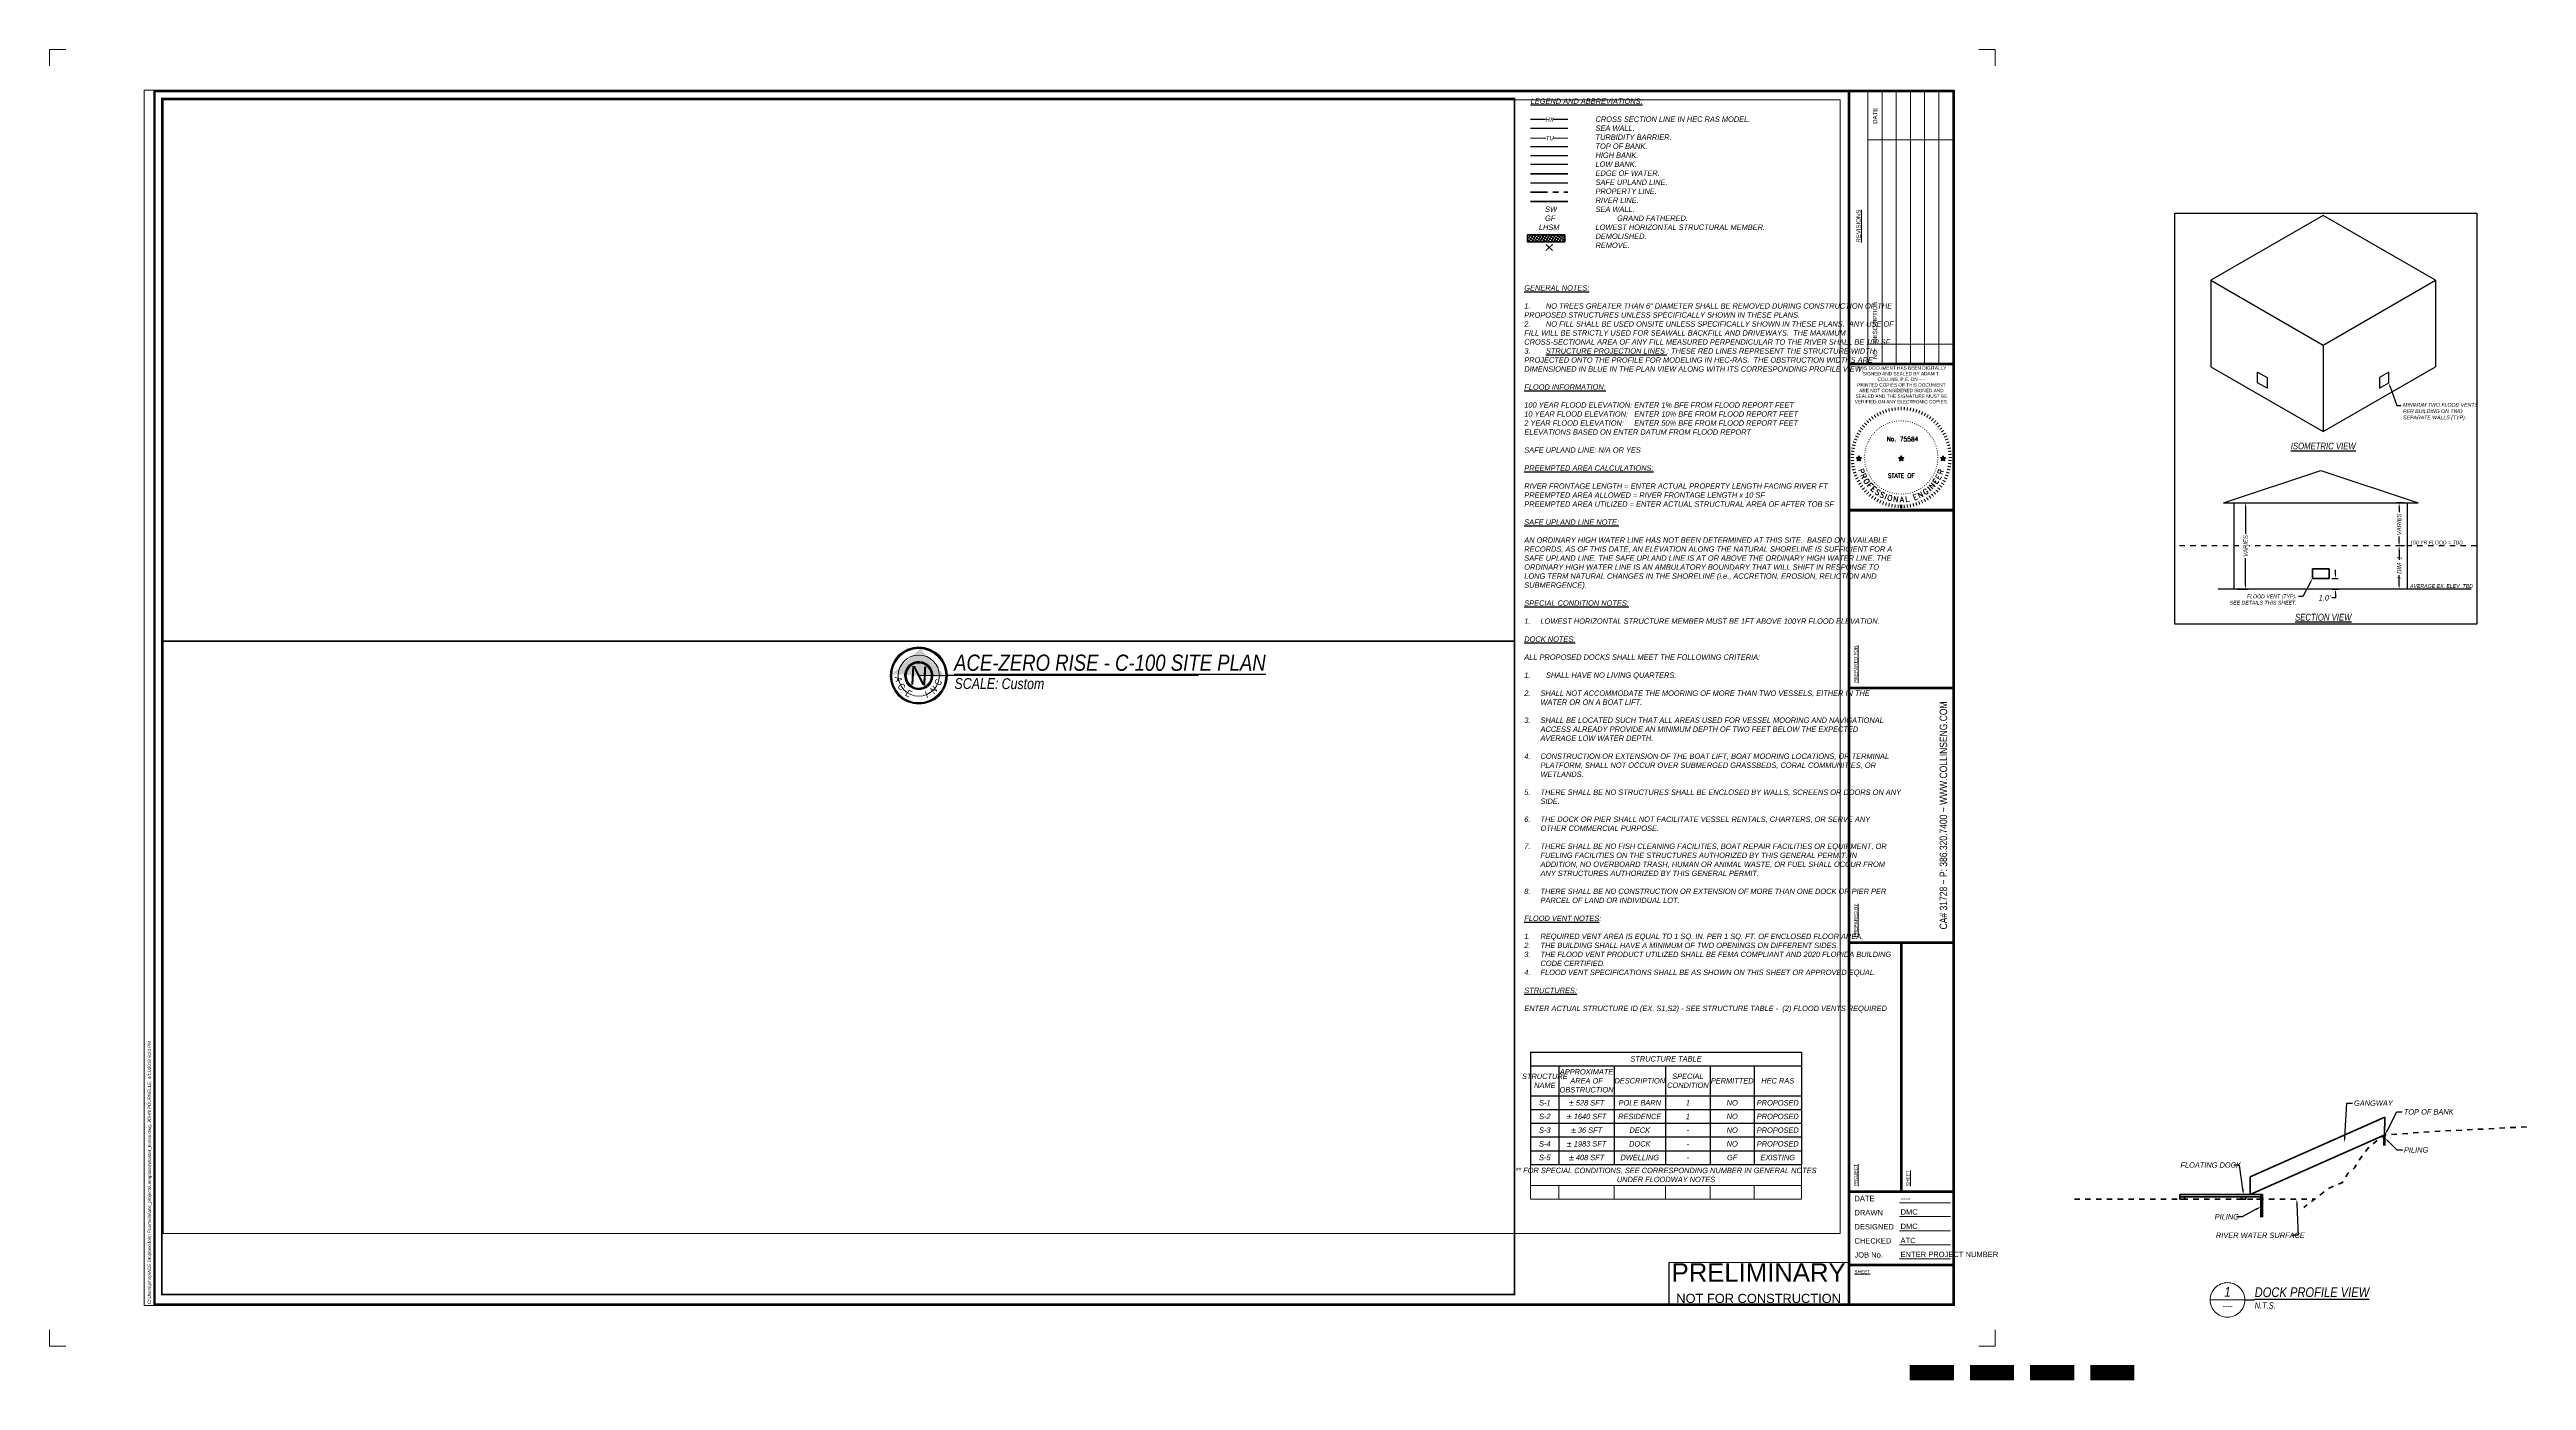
# Paper-space layout 'Layout1' of a CAD drawing. Header units: feet. Extents: x 0 to 45.8, y -0.6 to 24.
import ezdxf
from ezdxf import colors
from ezdxf.entities.mleader import LeaderData, LeaderLine
from ezdxf.enums import TextEntityAlignment as Align
from ezdxf.lldxf.tags import DXFTag
from ezdxf.math import Vec2, Vec3

# ---------------------------------------------------------------- set-up
doc = ezdxf.new("R2018")
doc.units = ezdxf.units.FT
doc.header["$MEASUREMENT"] = 0
for name, pattern in [('DASHED2', [0.375, 0.25, -0.125]), ('HIDDEN', [0.375, 0.25, -0.125]), ('HIDDEN2', [0.1875, 0.125, -0.0625]), ('PROPERTY LINE', [1.25, 0.625, -0.125, 0.125, -0.125, 0.125, -0.125])]:
    doc.linetypes.add(name, pattern=pattern)
doc.layers.get('Defpoints').update_dxf_attribs({"color": 2, "lineweight": 9})
for name, color, linetype, lineweight in [('$1$C-ANNO-LABL-DETA', 4, 'Continuous', 25), ('$1$C-ANNO-LABL-SYMB', 61, 'Continuous', 20), ('C-ANNO-LABL', 4, 'Continuous', 30), ('C-ANNO-NOTE', 4, 'Continuous', 30), ('C-ANNO-TTBL-LINE-THCK', 5, 'Continuous', 35), ('C-ANNO-TTBL-LINE-THIN', 5, 'Continuous', 15), ('C-ANNO-TTBL-PLOT-PATH', 7, 'Continuous', 15), ('C-ANNO-TTBL-STMP-EOR_PE', 6, 'Continuous', 35), ('C-ANNO-TTBL-STMP-PRLM', 12, 'Continuous', 15), ('C-ANNO-TTBL-STMP-PRMT', 12, 'Continuous', 15), ('C-ANNO-TTBL-TEXT-LARG', 7, 'Continuous', 35), ('C-ANNO-TTBL-TEXT-LARGE', 3, 'Continuous', 20), ('C-ANNO-TTBL-TEXT-MEDM', 7, 'Continuous', 30), ('C-ANNO-TTBL-TEXT-MISC', 7, 'Continuous', 15), ('C-ANNO-TTBL-TEXT-SMALL', 1, 'Continuous', 15), ('C-DEMO-CONC', 1, 'Continuous', 35), ('C-DEMO-PATT', 11, 'Continuous', 9), ('C-DETL-ANNO', 4, 'Continuous', 25), ('C-DETL-MEDM', 3, 'Continuous', 20), ('C-DETL-STD-BLKS', 4, 'Continuous', 25), ('C-DOCK', 1, 'Continuous', 35), ('C-EROS-TURB', 222, 'Continuous', 15), ('C-PLAN-DOCK-FOOT', 32, 'Continuous', 35), ('C-RIVR-ALGN', 4, 'ACE-ZRC-HEC RAS SECTION', 30), ('C-SEA-WALL', 1, 'Continuous', 25), ('RIVR-HIGH-BANK', 42, 'ACE-ZRC-HIGH BANK', 30), ('RIVR-LOW-BANK', 40, 'ACE-ZRC-LOW BANK', 30), ('RIVR-SAFE-UP-LAND', 94, 'ACE-ZRC-SAFE UPLAND LANE', 30), ('RIVR-SET BACK LINE', 5, 'ACE-ZRC-SETBACK LINE', 40), ('RIVR-TOP-BANK', 34, 'ACE-ZRC-TOP OF BANK', 30), ('RIVR-WATR-LEVL', 5, 'ACE-ZRC-EDGE OF WATER', 40), ('V-LMTS-BDRY', 3, 'PROPERTY LINE', 40), ('V-PROF', 1, 'DASHED2', 35), ('V-RIVER', 1, 'HIDDEN', 35)]:
    doc.layers.add(name, color=color, linetype=linetype, lineweight=lineweight)
doc.layers.add('$1$C-ANNO-NPLT', color=251, linetype='Continuous', lineweight=0, plot=False)
for name, color, linetype in [('C-ANNO-DIMS-GNRL', 6, 'Continuous'), ('C-ANNO-TTBL-STMP-BODR_PE', 7, 'Continuous'), ('C-RIVR-PROF-FPLM', 5, 'HIDDEN2'), ('C-SHEET-LIMTS', 3, 'Continuous')]:
    doc.layers.add(name, color=color, linetype=linetype)
doc.layers.add('C-ANNO-NPLT', color=2, linetype='Continuous', plot=False)
doc.layers.add('C-SHEET-VPRT', color=5, linetype='Continuous', plot=False)
doc.styles.add('$1$ACE-C-NORTH', font='STENCIL.TTF')
doc.styles.add('$1$ACE-C-STD', font='ARIALNBI.TTF', dxfattribs={"height": 0.08})
doc.styles.add('ACE-B-ANNO-TB-EOR', font='simplex.shx', dxfattribs={"height": 0.06})
doc.styles.add('ACE-C-LITE', font='ARIALNI.TTF', dxfattribs={"width": 1.1})
doc.styles.add('ACE-C-STD', font='ARIALNBI.TTF')
doc.styles.add('ACE-C-TTBL', font='arial.ttf', dxfattribs={"height": 0.06})
doc.styles.add('General Text', font='arial.ttf', dxfattribs={"height": 0.06})
doc.styles.get("Standard").update_dxf_attribs({"font": 'ARIALNBI.TTF'})
tags = doc.linetypes.add('ACE-ZRC-EDGE OF WATER', pattern='A,0.4,-0.2,["EOW",Standard,S=0.08,R=0,X=-0.175,Y=-0.04],-0.075', length=0.675).pattern_tags.tags
tags[6] = DXFTag(74, 10)
tags = doc.linetypes.add('ACE-ZRC-HEC RAS SECTION', pattern='A,2,-0.1,["HX",Standard,S=0.15,R=0,X=-0.06,Y=-0.08],-0.25', length=2.35).pattern_tags.tags
tags[6] = DXFTag(74, 10)
tags = doc.linetypes.add('ACE-ZRC-HIGH BANK', pattern='A,0.4,-0.2,["HB",Standard,S=0.1,R=0,X=-0.175,Y=-0.05],-0.025', length=0.625).pattern_tags.tags
tags[6] = DXFTag(74, 10)
tags = doc.linetypes.add('ACE-ZRC-LOW BANK', pattern='A,0.4,-0.2,["LB",Standard,S=0.1,R=0,X=-0.175,Y=-0.05],0', length=0.6).pattern_tags.tags
tags[6] = DXFTag(74, 10)
doc.linetypes.add('ACE-ZRC-SAFE UPLAND LANE', pattern='A,0.4,-0.2,["SUL",Standard,S=0.08,R=0,X=-0.175,Y=-0.04],-0.03', length=0.63)
doc.linetypes.add('ACE-ZRC-SETBACK LINE', pattern='A,0.4,-0.2,["SBL",Standard,S=0.08,R=0,X=-0.175,Y=-0.04],-0.03', length=0.63)
tags = doc.linetypes.add('ACE-ZRC-TOP OF BANK', pattern='A,0.4,-0.18,["TOB",Standard,S=0.08,R=0,X=-0.175,Y=-0.04],-0.05', length=0.63).pattern_tags.tags
tags[6] = DXFTag(74, 10)
doc.dimstyles.new('ACE-C-DIM', dxfattribs={"dimtxt": 0.1, "dimasz": 0.08, "dimexe": 0.05, "dimexo": 0.05, "dimgap": 0.03, "dimtad": 0, "dimtoh": 1, "dimzin": 12, "dimdsep": 46, "dimtxsty": 'ACE-C-STD', "dimcen": 0, "dimclrd": 256, "dimclre": 256, "dimclrt": 256, "dimazin": 3, "dimtfac": 1, "dimtofl": 0, "dimtmove": 0, "dimatfit": 3, "dimfxl": 1, "dimtfill": 1, "dimtolj": 1, "dimtzin": 0, "dimlwd": -1, "dimlwe": -1, "dimarcsym": 0})

# ---------------------------------------------------------------- blocks, each defined once
blk = doc.blocks.new('*U27')
at = {"layer": '$1$C-ANNO-LABL-SYMB'}
h = blk.add_hatch(color=256, dxfattribs=at)
h.dxf.hatch_style = 1
edge = h.paths.add_edge_path()
edge.add_line((0.027, 0.499), (-0.499, 0.027))
edge.add_line((-0.499, 0.027), (-0.261, 0.014))
edge.add_ellipse((0, 0), major_axis=(0.195, 0.175), ratio=1, start_angle=-45, end_angle=135, ccw=False)
edge.add_line((0.261, -0.014), (0.499, -0.027))
edge.add_line((0.499, -0.027), (0.027, 0.499))
at = {"layer": '$1$C-ANNO-LABL-DETA'}
blk.add_lwpolyline([(0.654, 0), (0.53, 0)], dxfattribs=at)
at = {"layer": '$1$C-ANNO-LABL-SYMB'}
for major_axis, start_param, end_param in [((0.361, 0.361), 5.497787, 11.780972), ((-0.375, 0.375), 3.926991, 10.210176), ((0.371, 0.371), 5.497787, 11.780972), ((-0.368, 0.368), 3.926991, 10.210176), ((-0.364, 0.364), 3.926991, 10.210176), ((0.357, 0.357), 5.497787, 11.780972), ((-0.354, 0.354), 3.926991, 10.210176), ((0.191, 0.171), 5.497787, 11.780972), ((0.195, 0.175), 5.497787, 11.780972), ((-0.168, 0.187), 3.926991, 10.210176), ((0.184, 0.165), 5.497787, 11.780972), ((0.18, 0.161), 5.497787, 11.780972), ((-0.158, 0.176), 3.926991, 10.210176), ((0.172, 0.155), 5.497787, 11.780972)]:
    blk.add_ellipse((0, 0), major_axis=major_axis, ratio=1, start_param=start_param, end_param=end_param, dxfattribs=at)
at = {"layer": '$1$C-ANNO-NPLT', "flags": 128}
blk.add_lwpolyline([(0, 0), (5.174, 0)], dxfattribs=at)
at = {"layer": '$1$C-ANNO-NPLT'}
blk.add_ellipse((0, 0), major_axis=(-0.269, 0.269), ratio=1, start_param=3.926991, end_param=10.210176, dxfattribs=at)
at = {"layer": '$1$C-ANNO-LABL-DETA', "insert": (0.661, -0.25), "char_height": 0.2, "attachment_point": 7, "style": '$1$ACE-C-STD'}
blk.add_mtext_dynamic_manual_height_columns('\\pxt6;SCALE:', width=0.85084, gutter_width=3.125, heights=[0], dxfattribs=at)
at = {"layer": '$1$C-ANNO-LABL-DETA', "style": '$1$ACE-C-STD', "flags": 4}
blk.add_attdef('%%UGRADINGXANDXGEOMETRYXPLAN', (0.654, 0.089), '', height=0.3, dxfattribs=at)
at = {"layer": '$1$C-ANNO-LABL-DETA', "style": '$1$ACE-C-STD'}
blk.add_attdef('SCALE', (1.533, -0.25), '', height=0.2, dxfattribs=at)
at = {"layer": '$1$C-ANNO-LABL-SYMB'}
for s, height, rotation, style, p in [('N', 0.346, 356.9091, '$1$ACE-C-NORTH', (0, 0)), ('A', 0.125, 282.6614, '$1$ACE-C-STD', (-0.375, -0.066)), ('C', 0.125, 308.745, '$1$ACE-C-STD', (-0.32, -0.206)), ('E', 0.125, 333.947, '$1$ACE-C-STD', (-0.187, -0.332)), ('I', 0.125, 28.3046, '$1$ACE-C-STD', (0.141, -0.354)), ('N', 0.125, 49.9819, '$1$ACE-C-STD', (0.274, -0.264)), ('C', 0.125, 74.908, '$1$ACE-C-STD', (0.359, -0.126))]:
    blk.add_text(s, height=height, rotation=rotation, dxfattribs=dict(at, style=style)).set_placement(p, align=Align.MIDDLE_CENTER)
blk = doc.blocks.new('*T39')
at = {"layer": 'C-ANNO-LABL', "transparency": 16777216}
for p, q in [((0, 0), (5.009, 0)), ((0, 0), (0, -1.827)), ((5.009, 0), (5.009, -1.827)), ((0, -0.253), (5.009, -0.253)), ((0.523, -0.253), (0.523, -1.827)), ((1.544, -0.253), (1.544, -1.827)), ((2.495, -0.253), (2.495, -1.827)), ((3.322, -0.253), (3.322, -1.827)), ((4.135, -0.253), (4.135, -1.827)), ((0, -0.813), (5.009, -0.813)), ((0, -1.067), (5.009, -1.067)), ((0, -1.32), (5.009, -1.32)), ((0, -1.573), (5.009, -1.573))]:
    blk.add_line(p, q, dxfattribs=at)
at = {"layer": 'C-ANNO-LABL', "lineweight": -2, "transparency": 16777216}
for p, q in [((0, -1.827), (5.009, -1.827)), ((0, -1.827), (0, -2.08)), ((0.523, -1.827), (0.523, -2.08)), ((1.544, -1.827), (1.544, -2.08)), ((2.495, -1.827), (2.495, -2.08)), ((3.322, -1.827), (3.322, -2.08)), ((4.135, -1.827), (4.135, -2.08)), ((5.009, -1.827), (5.009, -2.08)), ((0, -2.08), (5.009, -2.08))]:
    blk.add_line(p, q, dxfattribs=at)
at = {"layer": 'Defpoints', "color": 8, "linetype": 'ByBlock', "lineweight": 0, "transparency": 16777216}
for p, q in [((0, -2.08), (0, -2.725)), ((5.009, -2.08), (5.009, -2.725)), ((0, -2.472), (5.009, -2.472)), ((0, -2.725), (5.009, -2.725)), ((0.523, -2.472), (0.523, -2.725)), ((1.544, -2.472), (1.544, -2.725)), ((2.495, -2.472), (2.495, -2.725)), ((3.322, -2.472), (3.322, -2.725)), ((4.135, -2.472), (4.135, -2.725))]:
    blk.add_line(p, q, dxfattribs=at)
at = {"layer": 'C-ANNO-LABL', "transparency": 16777216, "char_height": 0.1, "attachment_point": 5, "style": 'ACE-C-STD'}
for s, insert, width in [('STRUCTURE NAME', (0.262, -0.533), 0.40324), ('APPROXIMATE AREA OF OBSTRUCTION', (1.034, -0.533), 0.90091), ('STRUCTURE TABLE', (2.504, -0.127), 4.88872), ('SPECIAL CONDITION', (2.909, -0.533), 0.70782), ('S-1', (0.262, -0.94), 0.40324), ('± 528 SFT', (1.034, -0.94), 0.90091), ('DESCRIPTION', (2.019, -0.533), 0.83046), ('POLE BARN', (2.019, -0.94), 0.83046), ('1', (2.909, -0.94), 0.70782), ('PERMITTED', (3.729, -0.533), 0.69249), ('NO', (3.729, -0.94), 0.69249), ('PROPOSED', (4.572, -0.94), 0.75381), ('HEC RAS', (4.572, -0.533), 0.75381), ('S-2', (0.262, -1.193), 0.40324), ('± 1640 SFT', (1.034, -1.193), 0.90091), ('RESIDENCE', (2.019, -1.193), 0.83046), ('1', (2.909, -1.193), 0.70782), ('NO', (3.729, -1.193), 0.69249), ('PROPOSED', (4.572, -1.193), 0.75381), ('S-3', (0.262, -1.447), 0.40324), ('S-4', (0.262, -1.7), 0.40324), ('± 1983 SFT', (1.034, -1.7), 0.90091), ('± 36 SFT', (1.034, -1.447), 0.90091), ('DOCK', (2.019, -1.7), 0.83046), ('DECK', (2.019, -1.447), 0.83046), ('-', (2.909, -1.447), 0.70782), ('-', (2.909, -1.7), 0.70782), ('NO', (3.729, -1.447), 0.69249), ('NO', (3.729, -1.7), 0.69249), ('PROPOSED', (4.572, -1.447), 0.75381), ('PROPOSED', (4.572, -1.7), 0.75381), ('S-5', (0.262, -1.953), 0.40324), ('** FOR SPECIAL CONDITIONS, SEE CORRESPONDING NUMBER IN GENERAL NOTES UNDER FLOODWAY NOTES', (2.504, -2.276), 4.88872), ('± 408 SFT', (1.034, -1.953), 0.90091), ('DWELLING', (2.019, -1.953), 0.83046), ('-', (2.909, -1.953), 0.70782), ('GF', (3.729, -1.953), 0.69249), ('EXISTING', (4.572, -1.953), 0.75381)]:
    blk.add_mtext(s, dxfattribs=dict(at, insert=insert, width=width))
blk = doc.blocks.new('TREE REMOVAL')
at = {"layer": 'C-ANNO-LABL', "const_width": 0.04}
for points in [[(-0.127, 0.116), (0.127, -0.116)], [(0.127, 0.116), (-0.127, -0.116)]]:
    blk.add_lwpolyline(points, dxfattribs=at)
blk = doc.blocks.new('*D53')
at = {"layer": 'C-ANNO-DIMS-GNRL', "transparency": 16777216}
for p, q in [((1.149, 2.25), (1.357, 2.25)), ((1.307, 2.17), (1.307, 1.645)), ((1.307, 0.73), (1.307, 1.254)), ((1.149, 0.65), (1.357, 0.65))]:
    blk.add_line(p, q, dxfattribs=at)
for points in [[(1.293, 2.17), (1.32, 2.17), (1.307, 2.25)], [(1.293, 0.73), (1.32, 0.73), (1.307, 0.65)]]:
    blk.add_solid(points, dxfattribs=at)
at = {"layer": 'Defpoints', "color": 0, "transparency": 16777216}
for p in [(1.099, 2.25), (1.099, 0.65), (1.307, 0.65)]:
    blk.add_point(p, dxfattribs=at)
at = {"layer": 'C-ANNO-DIMS-GNRL', "transparency": 16777216, "insert": (1.307, 1.45), "char_height": 0.08, "attachment_point": 5, "rotation": 90, "style": 'ACE-C-STD', "bg_fill": 3, "box_fill_scale": 1.25, "bg_fill_color": 256, "bg_fill_true_color": 13158600, "bg_fill_transparency": 0}
blk.add_mtext('\\A1;VARIES', dxfattribs=at)
blk = doc.blocks.new('*D54')
at = {"layer": 'C-ANNO-DIMS-GNRL', "transparency": 16777216}
for p, q in [((2.971, 0.93), (2.971, 1.01)), ((2.971, 0.49), (2.891, 0.49)), ((2.904, 0.85), (3.021, 0.85)), ((2.904, 0.65), (3.021, 0.65)), ((2.971, 0.57), (2.971, 0.49))]:
    blk.add_line(p, q, dxfattribs=at)
for points in [[(2.958, 0.93), (2.984, 0.93), (2.971, 0.85)], [(2.958, 0.57), (2.984, 0.57), (2.971, 0.65)]]:
    blk.add_solid(points, dxfattribs=at)
at = {"layer": 'Defpoints', "color": 0, "transparency": 16777216}
blk.add_point((2.854, 0.85), dxfattribs=at)
at = {"layer": 'C-ANNO-DIMS-GNRL', "transparency": 16777216, "insert": (2.769, 0.49), "char_height": 0.1, "attachment_point": 5, "style": 'ACE-C-STD', "bg_fill": 3, "box_fill_scale": 1.25, "bg_fill_color": 256, "bg_fill_true_color": 13158600, "bg_fill_transparency": 0}
blk.add_mtext("\\A1;1.0'", dxfattribs=at)
at = {"layer": 'Defpoints', "color": 0, "transparency": 16777216}
for p in [(2.854, 0.65), (2.971, 0.65)]:
    blk.add_point(p, dxfattribs=at)
blk = doc.blocks.new('*D52')
at = {"layer": 'C-ANNO-DIMS-GNRL', "transparency": 16777216}
for p, q in [((4.249, 2.25), (4.099, 2.25)), ((4.149, 2.17), (4.149, 2.045)), ((4.249, 1.45), (4.099, 1.45)), ((4.149, 1.53), (4.149, 1.654))]:
    blk.add_line(p, q, dxfattribs=at)
for points in [[(4.135, 2.17), (4.162, 2.17), (4.149, 2.25)], [(4.135, 1.53), (4.162, 1.53), (4.149, 1.45)]]:
    blk.add_solid(points, dxfattribs=at)
at = {"layer": 'C-ANNO-DIMS-GNRL', "transparency": 16777216, "insert": (4.149, 1.85), "char_height": 0.08, "attachment_point": 5, "rotation": 90, "style": 'ACE-C-STD', "bg_fill": 3, "box_fill_scale": 1.25, "bg_fill_color": 256, "bg_fill_true_color": 13158600, "bg_fill_transparency": 0}
blk.add_mtext('\\A1;VARIES', dxfattribs=at)
at = {"layer": 'Defpoints', "color": 0, "transparency": 16777216}
for p in [(4.299, 2.25), (4.149, 1.45), (4.299, 1.45)]:
    blk.add_point(p, dxfattribs=at)
blk = doc.blocks.new('ADAM-STAMP-PERMITTING')
at = {"layer": 'C-ANNO-TTBL-STMP-PRMT', "insert": (0, 0), "char_height": 0.102, "attachment_point": 5, "style": 'ACE-C-TTBL', "bg_fill": 3, "box_fill_scale": 1.5, "bg_fill_color": 256, "bg_fill_transparency": 0}
blk.add_mtext_dynamic_manual_height_columns('{\\H3.3333x;PERMITTING\\P\\pxqc;\\H0.5x;NOT FOR CONSTRUCTION}', width=3.21247, gutter_width=0.3, heights=[0], dxfattribs=at)
at = {"layer": 'C-ANNO-TTBL-STMP-PRMT'}
blk.add_lwpolyline([(-1.659, 0.385), (1.657, 0.385), (1.657, -0.383), (-1.659, -0.383)], close=True, dxfattribs=at)
blk = doc.blocks.new('ADAM-STAMP-PRELIMINARY')
at = {"layer": 'C-ANNO-TTBL-STMP-PRLM', "insert": (0, 0), "char_height": 0.102, "attachment_point": 5, "style": 'ACE-C-TTBL', "bg_fill": 3, "box_fill_scale": 1.5, "bg_fill_color": 256, "bg_fill_transparency": 0}
blk.add_mtext_dynamic_manual_height_columns('\\pxqc;{\\H3.3333x;PRELIMINARY\\P\\H0.5x;NOT FOR CONSTRUCTION}', width=3.21247, gutter_width=0.3, heights=[0], dxfattribs=at)
at = {"layer": 'C-ANNO-TTBL-STMP-PRLM'}
blk.add_lwpolyline([(-1.659, 0.385), (1.657, 0.385), (1.657, -0.383), (-1.659, -0.383)], close=True, dxfattribs=at)
blk = doc.blocks.new('ADAM-STAMP')
at = {"layer": 'C-ANNO-TTBL-STMP-BODR_PE'}
h = blk.add_hatch(color=256, dxfattribs=at)
edge = h.paths.add_edge_path()
edge.add_arc((-0.496, 0.463), 0.01, 0, 360)
h = blk.add_hatch(color=256, dxfattribs=at)
edge = h.paths.add_edge_path()
edge.add_arc((-0.466, 0.493), 0.01, 0, 360)
h = blk.add_hatch(color=256, dxfattribs=at)
edge = h.paths.add_edge_path()
edge.add_arc((-0.434, 0.521), 0.01, 0, 360)
h = blk.add_hatch(color=256, dxfattribs=at)
edge = h.paths.add_edge_path()
edge.add_arc((-0.4, 0.547), 0.01, 0, 360)
h = blk.add_hatch(color=256, dxfattribs=at)
edge = h.paths.add_edge_path()
edge.add_arc((-0.365, 0.571), 0.01, 0, 360)
h = blk.add_hatch(color=256, dxfattribs=at)
edge = h.paths.add_edge_path()
edge.add_arc((-0.328, 0.593), 0.01, 0, 360)
h = blk.add_hatch(color=256, dxfattribs=at)
edge = h.paths.add_edge_path()
edge.add_arc((-0.29, 0.612), 0.01, 0, 360)
h = blk.add_hatch(color=256, dxfattribs=at)
edge = h.paths.add_edge_path()
edge.add_arc((-0.251, 0.629), 0.01, 0, 360)
h = blk.add_hatch(color=256, dxfattribs=at)
edge = h.paths.add_edge_path()
edge.add_arc((-0.211, 0.643), 0.01, 0, 360)
h = blk.add_hatch(color=256, dxfattribs=at)
edge = h.paths.add_edge_path()
edge.add_arc((-0.17, 0.655), 0.01, 0, 360)
h = blk.add_hatch(color=256, dxfattribs=at)
edge = h.paths.add_edge_path()
edge.add_arc((-0.129, 0.664), 0.01, 0, 360)
h = blk.add_hatch(color=256, dxfattribs=at)
edge = h.paths.add_edge_path()
edge.add_arc((-0.087, 0.671), 0.01, 0, 360)
h = blk.add_hatch(color=256, dxfattribs=at)
edge = h.paths.add_edge_path()
edge.add_arc((-0.044, 0.675), 0.01, 0, 360)
h = blk.add_hatch(color=256, dxfattribs=at)
edge = h.paths.add_edge_path()
edge.add_arc((-0.002, 0.676), 0.01, 0, 360)
h = blk.add_hatch(color=256, dxfattribs=at)
edge = h.paths.add_edge_path()
edge.add_arc((0.041, 0.675), 0.01, 0, 360)
h = blk.add_hatch(color=256, dxfattribs=at)
edge = h.paths.add_edge_path()
edge.add_arc((0.083, 0.671), 0.01, 0, 360)
h = blk.add_hatch(color=256, dxfattribs=at)
edge = h.paths.add_edge_path()
edge.add_arc((0.125, 0.664), 0.01, 0, 360)
h = blk.add_hatch(color=256, dxfattribs=at)
edge = h.paths.add_edge_path()
edge.add_arc((0.167, 0.655), 0.01, 0, 360)
h = blk.add_hatch(color=256, dxfattribs=at)
edge = h.paths.add_edge_path()
edge.add_arc((0.207, 0.643), 0.01, 0, 360)
h = blk.add_hatch(color=256, dxfattribs=at)
edge = h.paths.add_edge_path()
edge.add_arc((0.247, 0.628), 0.01, 0, 360)
h = blk.add_hatch(color=256, dxfattribs=at)
edge = h.paths.add_edge_path()
edge.add_arc((0.287, 0.612), 0.01, 0, 360)
h = blk.add_hatch(color=256, dxfattribs=at)
edge = h.paths.add_edge_path()
edge.add_arc((0.324, 0.592), 0.01, 0, 360)
h = blk.add_hatch(color=256, dxfattribs=at)
edge = h.paths.add_edge_path()
edge.add_arc((0.361, 0.57), 0.01, 0, 360)
h = blk.add_hatch(color=256, dxfattribs=at)
edge = h.paths.add_edge_path()
edge.add_arc((0.396, 0.547), 0.01, 0, 360)
h = blk.add_hatch(color=256, dxfattribs=at)
edge = h.paths.add_edge_path()
edge.add_arc((0.43, 0.52), 0.01, 0, 360)
h = blk.add_hatch(color=256, dxfattribs=at)
edge = h.paths.add_edge_path()
edge.add_arc((0.462, 0.492), 0.01, 0, 360)
h = blk.add_hatch(color=256, dxfattribs=at)
edge = h.paths.add_edge_path()
edge.add_arc((0.492, 0.462), 0.01, 0, 360)
h = blk.add_hatch(color=256, dxfattribs=at)
edge = h.paths.add_edge_path()
edge.add_arc((-0.68, -0.001), 0.01, 0, 360)
h = blk.add_hatch(color=256, dxfattribs=at)
edge = h.paths.add_edge_path()
edge.add_arc((-0.679, 0.042), 0.01, 0, 360)
h = blk.add_hatch(color=256, dxfattribs=at)
edge = h.paths.add_edge_path()
edge.add_arc((-0.674, 0.084), 0.01, 0, 360)
h = blk.add_hatch(color=256, dxfattribs=at)
edge = h.paths.add_edge_path()
edge.add_arc((-0.668, 0.126), 0.01, 0, 360)
h = blk.add_hatch(color=256, dxfattribs=at)
edge = h.paths.add_edge_path()
edge.add_arc((-0.658, 0.168), 0.01, 0, 360)
h = blk.add_hatch(color=256, dxfattribs=at)
edge = h.paths.add_edge_path()
edge.add_arc((-0.647, 0.209), 0.01, 0, 360)
h = blk.add_hatch(color=256, dxfattribs=at)
edge = h.paths.add_edge_path()
edge.add_arc((-0.632, 0.249), 0.01, 0, 360)
h = blk.add_hatch(color=256, dxfattribs=at)
edge = h.paths.add_edge_path()
edge.add_arc((-0.615, 0.288), 0.01, 0, 360)
h = blk.add_hatch(color=256, dxfattribs=at)
edge = h.paths.add_edge_path()
edge.add_arc((-0.596, 0.326), 0.01, 0, 360)
h = blk.add_hatch(color=256, dxfattribs=at)
edge = h.paths.add_edge_path()
edge.add_arc((-0.574, 0.362), 0.01, 0, 360)
h = blk.add_hatch(color=256, dxfattribs=at)
edge = h.paths.add_edge_path()
edge.add_arc((-0.55, 0.397), 0.01, 0, 360)
h = blk.add_hatch(color=256, dxfattribs=at)
edge = h.paths.add_edge_path()
edge.add_arc((-0.524, 0.431), 0.01, 0, 360)
h = blk.add_hatch(color=256, dxfattribs=at)
edge = h.paths.add_edge_path()
edge.add_arc((0.52, 0.43), 0.01, 0, 360)
h = blk.add_hatch(color=256, dxfattribs=at)
edge = h.paths.add_edge_path()
edge.add_arc((0.546, 0.397), 0.01, 0, 360)
h = blk.add_hatch(color=256, dxfattribs=at)
edge = h.paths.add_edge_path()
edge.add_arc((0.57, 0.361), 0.01, 0, 360)
h = blk.add_hatch(color=256, dxfattribs=at)
edge = h.paths.add_edge_path()
edge.add_arc((0.592, 0.325), 0.01, 0, 360)
h = blk.add_hatch(color=256, dxfattribs=at)
edge = h.paths.add_edge_path()
edge.add_arc((0.611, 0.287), 0.01, 0, 360)
h = blk.add_hatch(color=256, dxfattribs=at)
edge = h.paths.add_edge_path()
edge.add_arc((0.628, 0.248), 0.01, 0, 360)
h = blk.add_hatch(color=256, dxfattribs=at)
edge = h.paths.add_edge_path()
edge.add_arc((0.642, 0.208), 0.01, 0, 360)
h = blk.add_hatch(color=256, dxfattribs=at)
edge = h.paths.add_edge_path()
edge.add_arc((0.654, 0.167), 0.01, 0, 360)
h = blk.add_hatch(color=256, dxfattribs=at)
edge = h.paths.add_edge_path()
edge.add_arc((0.663, 0.125), 0.01, 0, 360)
h = blk.add_hatch(color=256, dxfattribs=at)
edge = h.paths.add_edge_path()
edge.add_arc((0.67, 0.083), 0.01, 0, 360)
h = blk.add_hatch(color=256, dxfattribs=at)
edge = h.paths.add_edge_path()
edge.add_arc((0.674, 0.041), 0.01, 0, 360)
h = blk.add_hatch(color=256, dxfattribs=at)
edge = h.paths.add_edge_path()
edge.add_arc((0.675, -0.002), 0.01, 0, 360)
h = blk.add_hatch(color=256, dxfattribs=at)
edge = h.paths.add_edge_path()
edge.add_arc((-0.679, -0.043), 0.01, 0, 360)
h = blk.add_hatch(color=256, dxfattribs=at)
edge = h.paths.add_edge_path()
edge.add_arc((-0.675, -0.086), 0.01, 0, 360)
h = blk.add_hatch(color=256, dxfattribs=at)
edge = h.paths.add_edge_path()
edge.add_arc((-0.668, -0.128), 0.01, 0, 360)
h = blk.add_hatch(color=256, dxfattribs=at)
edge = h.paths.add_edge_path()
edge.add_arc((-0.659, -0.169), 0.01, 0, 360)
h = blk.add_hatch(color=256, dxfattribs=at)
edge = h.paths.add_edge_path()
edge.add_arc((-0.647, -0.21), 0.01, 0, 360)
h = blk.add_hatch(color=256, dxfattribs=at)
edge = h.paths.add_edge_path()
edge.add_arc((-0.633, -0.25), 0.01, 0, 360)
h = blk.add_hatch(color=256, dxfattribs=at)
edge = h.paths.add_edge_path()
edge.add_arc((-0.616, -0.289), 0.01, 0, 360)
h = blk.add_hatch(color=256, dxfattribs=at)
edge = h.paths.add_edge_path()
edge.add_arc((-0.596, -0.327), 0.01, 0, 360)
h = blk.add_hatch(color=256, dxfattribs=at)
edge = h.paths.add_edge_path()
edge.add_arc((-0.575, -0.364), 0.01, 0, 360)
h = blk.add_hatch(color=256, dxfattribs=at)
edge = h.paths.add_edge_path()
edge.add_arc((-0.551, -0.399), 0.01, 0, 360)
h = blk.add_hatch(color=256, dxfattribs=at)
edge = h.paths.add_edge_path()
edge.add_arc((-0.525, -0.433), 0.01, 0, 360)
h = blk.add_hatch(color=256, dxfattribs=at)
edge = h.paths.add_edge_path()
edge.add_arc((-0.497, -0.465), 0.01, 0, 360)
h = blk.add_hatch(color=256, dxfattribs=at)
edge = h.paths.add_edge_path()
edge.add_arc((0.491, -0.465), 0.01, 0, 360)
h = blk.add_hatch(color=256, dxfattribs=at)
edge = h.paths.add_edge_path()
edge.add_arc((0.519, -0.433), 0.01, 0, 360)
h = blk.add_hatch(color=256, dxfattribs=at)
edge = h.paths.add_edge_path()
edge.add_arc((0.545, -0.4), 0.01, 0, 360)
h = blk.add_hatch(color=256, dxfattribs=at)
edge = h.paths.add_edge_path()
edge.add_arc((0.569, -0.365), 0.01, 0, 360)
h = blk.add_hatch(color=256, dxfattribs=at)
edge = h.paths.add_edge_path()
edge.add_arc((0.591, -0.328), 0.01, 0, 360)
h = blk.add_hatch(color=256, dxfattribs=at)
edge = h.paths.add_edge_path()
edge.add_arc((0.61, -0.29), 0.01, 0, 360)
h = blk.add_hatch(color=256, dxfattribs=at)
edge = h.paths.add_edge_path()
edge.add_arc((0.627, -0.251), 0.01, 0, 360)
h = blk.add_hatch(color=256, dxfattribs=at)
edge = h.paths.add_edge_path()
edge.add_arc((0.642, -0.211), 0.01, 0, 360)
h = blk.add_hatch(color=256, dxfattribs=at)
edge = h.paths.add_edge_path()
edge.add_arc((0.654, -0.17), 0.01, 0, 360)
h = blk.add_hatch(color=256, dxfattribs=at)
edge = h.paths.add_edge_path()
edge.add_arc((0.663, -0.129), 0.01, 0, 360)
h = blk.add_hatch(color=256, dxfattribs=at)
edge = h.paths.add_edge_path()
edge.add_arc((0.67, -0.087), 0.01, 0, 360)
h = blk.add_hatch(color=256, dxfattribs=at)
edge = h.paths.add_edge_path()
edge.add_arc((0.674, -0.044), 0.01, 0, 360)
h = blk.add_hatch(color=256, dxfattribs=at)
edge = h.paths.add_edge_path()
edge.add_arc((-0.467, -0.495), 0.01, 0, 360)
h = blk.add_hatch(color=256, dxfattribs=at)
edge = h.paths.add_edge_path()
edge.add_arc((-0.435, -0.523), 0.01, 0, 360)
h = blk.add_hatch(color=256, dxfattribs=at)
edge = h.paths.add_edge_path()
edge.add_arc((-0.401, -0.549), 0.01, 0, 360)
h = blk.add_hatch(color=256, dxfattribs=at)
edge = h.paths.add_edge_path()
edge.add_arc((-0.366, -0.573), 0.01, 0, 360)
h = blk.add_hatch(color=256, dxfattribs=at)
edge = h.paths.add_edge_path()
edge.add_arc((-0.329, -0.595), 0.01, 0, 360)
h = blk.add_hatch(color=256, dxfattribs=at)
edge = h.paths.add_edge_path()
edge.add_arc((-0.291, -0.614), 0.01, 0, 360)
h = blk.add_hatch(color=256, dxfattribs=at)
edge = h.paths.add_edge_path()
edge.add_arc((-0.252, -0.631), 0.01, 0, 360)
h = blk.add_hatch(color=256, dxfattribs=at)
edge = h.paths.add_edge_path()
edge.add_arc((-0.212, -0.645), 0.01, 0, 360)
h = blk.add_hatch(color=256, dxfattribs=at)
edge = h.paths.add_edge_path()
edge.add_arc((-0.171, -0.657), 0.01, 0, 360)
h = blk.add_hatch(color=256, dxfattribs=at)
edge = h.paths.add_edge_path()
edge.add_arc((-0.13, -0.667), 0.01, 0, 360)
h = blk.add_hatch(color=256, dxfattribs=at)
edge = h.paths.add_edge_path()
edge.add_arc((-0.088, -0.673), 0.01, 0, 360)
h = blk.add_hatch(color=256, dxfattribs=at)
edge = h.paths.add_edge_path()
edge.add_arc((-0.046, -0.677), 0.01, 0, 360)
h = blk.add_hatch(color=256, dxfattribs=at)
edge = h.paths.add_edge_path()
edge.add_arc((-0.002, -0.679), 0.01, 0, 360)
h = blk.add_hatch(color=256, dxfattribs=at)
edge = h.paths.add_edge_path()
edge.add_arc((0.04, -0.677), 0.01, 0, 360)
h = blk.add_hatch(color=256, dxfattribs=at)
edge = h.paths.add_edge_path()
edge.add_arc((0.082, -0.673), 0.01, 0, 360)
h = blk.add_hatch(color=256, dxfattribs=at)
edge = h.paths.add_edge_path()
edge.add_arc((0.124, -0.667), 0.01, 0, 360)
h = blk.add_hatch(color=256, dxfattribs=at)
edge = h.paths.add_edge_path()
edge.add_arc((0.165, -0.658), 0.01, 0, 360)
h = blk.add_hatch(color=256, dxfattribs=at)
edge = h.paths.add_edge_path()
edge.add_arc((0.206, -0.646), 0.01, 0, 360)
h = blk.add_hatch(color=256, dxfattribs=at)
edge = h.paths.add_edge_path()
edge.add_arc((0.246, -0.631), 0.01, 0, 360)
h = blk.add_hatch(color=256, dxfattribs=at)
edge = h.paths.add_edge_path()
edge.add_arc((0.286, -0.614), 0.01, 0, 360)
h = blk.add_hatch(color=256, dxfattribs=at)
edge = h.paths.add_edge_path()
edge.add_arc((0.323, -0.595), 0.01, 0, 360)
h = blk.add_hatch(color=256, dxfattribs=at)
edge = h.paths.add_edge_path()
edge.add_arc((0.36, -0.574), 0.01, 0, 360)
h = blk.add_hatch(color=256, dxfattribs=at)
edge = h.paths.add_edge_path()
edge.add_arc((0.395, -0.55), 0.01, 0, 360)
h = blk.add_hatch(color=256, dxfattribs=at)
edge = h.paths.add_edge_path()
edge.add_arc((0.429, -0.524), 0.01, 0, 360)
h = blk.add_hatch(color=256, dxfattribs=at)
edge = h.paths.add_edge_path()
edge.add_arc((0.461, -0.495), 0.01, 0, 360)
at = {"layer": 'C-ANNO-TTBL-STMP-EOR_PE'}
h = blk.add_hatch(color=256, dxfattribs=at)
h.dxf.hatch_style = 1
h.paths.add_polyline_path([(-0.786, 0.016), (-0.779, -0.013), (-0.75, -0.01), (-0.775, -0.027), (-0.763, -0.053), (-0.786, -0.034), (-0.809, -0.053), (-0.797, -0.027), (-0.822, -0.01), (-0.793, -0.013)], flags=16)
h.paths.add_polyline_path([(-0.786, -0.044), (-0.813, -0.059), (-0.806, -0.029), (-0.829, -0.008), (-0.798, -0.005), (-0.786, 0.023), (-0.774, -0.005), (-0.743, -0.008), (-0.766, -0.029), (-0.759, -0.059)])
h = blk.add_hatch(color=256, dxfattribs=at)
h.dxf.hatch_style = 1
h.paths.add_polyline_path([(-0.001, 0.016), (0.006, -0.013), (0.034, -0.01), (0.01, -0.027), (0.021, -0.053), (-0.001, -0.034), (-0.024, -0.053), (-0.012, -0.027), (-0.037, -0.01), (-0.008, -0.013)], flags=16)
h.paths.add_polyline_path([(-0.001, -0.044), (-0.029, -0.059), (-0.021, -0.029), (-0.044, -0.008), (-0.014, -0.005), (-0.001, 0.023), (0.011, -0.005), (0.042, -0.008), (0.019, -0.029), (0.026, -0.059)])
h = blk.add_hatch(color=256, dxfattribs=at)
h.dxf.hatch_style = 1
h.paths.add_polyline_path([(0.771, 0.016), (0.778, -0.013), (0.806, -0.01), (0.781, -0.027), (0.793, -0.053), (0.771, -0.034), (0.748, -0.053), (0.76, -0.027), (0.735, -0.01), (0.764, -0.013)], flags=16)
h.paths.add_polyline_path([(0.771, -0.044), (0.743, -0.059), (0.751, -0.029), (0.728, -0.008), (0.758, -0.005), (0.771, 0.023), (0.783, -0.005), (0.814, -0.008), (0.791, -0.029), (0.798, -0.059)])
at = {"layer": 'C-ANNO-TTBL-STMP-BODR_PE'}
for p, q in [((-0.012, -0.939), (-0.013, -0.876)), ((-0.002, -0.939), (-0.003, -0.876)), ((0.008, -0.939), (0.007, -0.876))]:
    blk.add_line(p, q, dxfattribs=at)
at = {"layer": 'C-ANNO-TTBL-STMP-BODR_PE', "extrusion": (0, 0, -1)}
for points in [[(0.156, 0.86), (0.176, 0.856), (0.168, 0.922), (0.188, 0.918)], [(0.102, 0.868), (0.122, 0.866), (0.11, 0.93), (0.13, 0.928)], [(0.047, 0.873), (0.067, 0.871), (0.051, 0.935), (0.071, 0.934)], [(0.764, 0.429), (0.774, 0.412), (0.819, 0.459), (0.829, 0.442)], [(0.736, 0.476), (0.747, 0.459), (0.789, 0.51), (0.799, 0.493)], [(0.704, 0.521), (0.716, 0.505), (0.755, 0.558), (0.767, 0.542)], [(0.67, 0.564), (0.683, 0.549), (0.718, 0.604), (0.731, 0.589)], [(0.633, 0.605), (0.647, 0.591), (0.679, 0.648), (0.693, 0.633)], [(0.594, 0.644), (0.609, 0.63), (0.637, 0.689), (0.651, 0.675)], [(0.552, 0.68), (0.568, 0.667), (0.592, 0.728), (0.608, 0.715)], [(0.509, 0.713), (0.525, 0.701), (0.545, 0.763), (0.562, 0.751)], [(0.463, 0.743), (0.48, 0.732), (0.496, 0.796), (0.513, 0.785)], [(0.415, 0.77), (0.433, 0.761), (0.445, 0.825), (0.463, 0.815)], [(0.366, 0.795), (0.384, 0.786), (0.392, 0.851), (0.411, 0.843)], [(0.315, 0.816), (0.334, 0.809), (0.338, 0.874), (0.357, 0.867)], [(0.263, 0.834), (0.282, 0.828), (0.282, 0.894), (0.302, 0.887)], [(0.21, 0.849), (0.23, 0.844), (0.226, 0.909), (0.245, 0.904)], [(-0.642, 0.59), (-0.629, 0.605), (-0.688, 0.633), (-0.674, 0.648)], [(-0.678, 0.549), (-0.665, 0.564), (-0.726, 0.589), (-0.714, 0.604)], [(-0.711, 0.505), (-0.7, 0.521), (-0.762, 0.542), (-0.75, 0.558)], [(-0.742, 0.459), (-0.731, 0.476), (-0.795, 0.493), (-0.784, 0.51)], [(-0.769, 0.411), (-0.76, 0.429), (-0.824, 0.441), (-0.814, 0.459)], [(0.877, 0.009), (0.877, -0.011), (0.94, 0.009), (0.94, -0.011)], [(0.875, 0.064), (0.876, 0.044), (0.937, 0.068), (0.939, 0.048)], [(0.869, 0.119), (0.872, 0.099), (0.931, 0.126), (0.934, 0.106)], [(0.86, 0.173), (0.864, 0.153), (0.921, 0.184), (0.925, 0.165)], [(0.847, 0.226), (0.852, 0.207), (0.908, 0.242), (0.913, 0.222)], [(0.831, 0.279), (0.838, 0.26), (0.891, 0.298), (0.897, 0.279)], [(0.812, 0.33), (0.82, 0.312), (0.87, 0.353), (0.878, 0.335)], [(0.79, 0.381), (0.798, 0.362), (0.846, 0.407), (0.855, 0.389)], [(-0.794, 0.362), (-0.785, 0.38), (-0.85, 0.389), (-0.842, 0.407)], [(-0.815, 0.311), (-0.807, 0.33), (-0.873, 0.334), (-0.866, 0.353)], [(-0.833, 0.26), (-0.827, 0.279), (-0.892, 0.279), (-0.886, 0.298)], [(-0.848, 0.207), (-0.843, 0.226), (-0.908, 0.222), (-0.903, 0.242)], [(-0.859, 0.153), (-0.855, 0.173), (-0.92, 0.164), (-0.917, 0.184)], [(-0.867, 0.098), (-0.864, 0.118), (-0.929, 0.106), (-0.926, 0.126)], [(-0.872, 0.044), (-0.87, 0.064), (-0.934, 0.047), (-0.933, 0.068)], [(-0.873, -0.011), (-0.873, 0.009), (-0.935, -0.011), (-0.935, 0.009)], [(0.609, -0.632), (0.594, -0.646), (0.652, -0.678), (0.637, -0.691)], [(0.568, -0.669), (0.552, -0.682), (0.608, -0.717), (0.592, -0.73)], [(0.525, -0.703), (0.509, -0.715), (0.562, -0.754), (0.545, -0.766)], [(0.48, -0.735), (0.463, -0.745), (0.513, -0.787), (0.496, -0.798)], [(0.433, -0.763), (0.415, -0.773), (0.463, -0.818), (0.445, -0.828)], [(0.384, -0.789), (0.366, -0.797), (0.411, -0.845), (0.393, -0.854)], [(0.334, -0.811), (0.315, -0.818), (0.357, -0.869), (0.338, -0.877)], [(0.283, -0.83), (0.263, -0.837), (0.302, -0.89), (0.283, -0.896)], [(0.23, -0.846), (0.21, -0.851), (0.245, -0.907), (0.226, -0.912)], [(0.176, -0.859), (0.157, -0.863), (0.188, -0.92), (0.168, -0.924)], [(0.122, -0.868), (0.102, -0.871), (0.13, -0.93), (0.11, -0.933)], [(0.068, -0.874), (0.047, -0.875), (0.071, -0.936), (0.051, -0.937)], [(-0.042, -0.875), (-0.062, -0.874), (-0.046, -0.937), (-0.066, -0.936)], [(-0.205, -0.851), (-0.225, -0.846), (-0.221, -0.912), (-0.24, -0.907)], [(-0.589, -0.646), (-0.604, -0.632), (-0.632, -0.692), (-0.647, -0.678)]]:
    blk.add_solid(points, dxfattribs=at)
at = {"layer": 'C-ANNO-TTBL-STMP-BODR_PE'}
for points in [[(0.008, 0.874), (-0.012, 0.874), (0.008, 0.936), (-0.012, 0.936)], [(0.063, 0.871), (0.043, 0.873), (0.067, 0.934), (0.046, 0.935)], [(0.117, 0.866), (0.097, 0.868), (0.125, 0.928), (0.105, 0.93)], [(0.172, 0.856), (0.152, 0.86), (0.183, 0.918), (0.163, 0.922)], [(0.225, 0.844), (0.205, 0.849), (0.241, 0.904), (0.221, 0.909)], [(0.278, 0.828), (0.258, 0.834), (0.297, 0.887), (0.278, 0.893)], [(0.329, 0.809), (0.31, 0.816), (0.352, 0.867), (0.333, 0.874)], [(0.379, 0.786), (0.361, 0.795), (0.406, 0.843), (0.388, 0.851)], [(0.428, 0.761), (0.41, 0.77), (0.458, 0.815), (0.44, 0.825)], [(0.475, 0.732), (0.458, 0.743), (0.508, 0.785), (0.491, 0.796)], [(0.52, 0.701), (0.504, 0.713), (0.557, 0.751), (0.541, 0.763)], [(0.563, 0.667), (0.548, 0.679), (0.603, 0.715), (0.587, 0.728)], [(0.604, 0.63), (0.589, 0.644), (0.647, 0.675), (0.632, 0.689)], [(-0.876, -0.046), (-0.875, -0.066), (-0.939, -0.05), (-0.937, -0.07)], [(-0.872, -0.101), (-0.869, -0.121), (-0.934, -0.109), (-0.931, -0.129)], [(-0.864, -0.155), (-0.86, -0.175), (-0.925, -0.167), (-0.921, -0.187)], [(-0.853, -0.209), (-0.847, -0.229), (-0.913, -0.224), (-0.908, -0.244)], [(-0.838, -0.262), (-0.832, -0.281), (-0.897, -0.281), (-0.891, -0.3)], [(-0.82, -0.314), (-0.812, -0.333), (-0.878, -0.337), (-0.87, -0.356)], [(-0.799, -0.365), (-0.79, -0.383), (-0.855, -0.391), (-0.846, -0.409)], [(-0.774, -0.414), (-0.764, -0.432), (-0.829, -0.444), (-0.819, -0.462)], [(0.759, -0.432), (0.769, -0.414), (0.814, -0.462), (0.824, -0.444)], [(0.785, -0.383), (0.794, -0.365), (0.841, -0.41), (0.85, -0.391)], [(0.807, -0.333), (0.815, -0.314), (0.865, -0.356), (0.873, -0.337)], [(0.827, -0.281), (0.833, -0.262), (0.886, -0.301), (0.892, -0.281)], [(0.843, -0.229), (0.848, -0.209), (0.903, -0.244), (0.908, -0.225)], [(0.855, -0.175), (0.859, -0.155), (0.917, -0.187), (0.92, -0.167)], [(0.864, -0.121), (0.867, -0.101), (0.926, -0.129), (0.929, -0.109)], [(0.87, -0.066), (0.871, -0.046), (0.933, -0.07), (0.934, -0.05)], [(-0.747, -0.461), (-0.736, -0.479), (-0.799, -0.495), (-0.789, -0.512)], [(-0.716, -0.507), (-0.704, -0.524), (-0.767, -0.544), (-0.755, -0.56)], [(-0.683, -0.551), (-0.67, -0.567), (-0.731, -0.591), (-0.718, -0.606)], [(-0.647, -0.593), (-0.633, -0.607), (-0.693, -0.636), (-0.679, -0.65)], [(-0.013, -0.876), (0.008, -0.876), (-0.013, -0.939), (0.008, -0.939)], [(0.097, -0.871), (0.117, -0.868), (0.105, -0.933), (0.125, -0.93)], [(0.152, -0.863), (0.171, -0.859), (0.163, -0.924), (0.183, -0.92)], [(0.258, -0.837), (0.277, -0.83), (0.278, -0.896), (0.297, -0.89)], [(0.31, -0.819), (0.329, -0.811), (0.333, -0.877), (0.352, -0.869)], [(0.361, -0.797), (0.379, -0.789), (0.388, -0.854), (0.406, -0.845)], [(0.41, -0.773), (0.428, -0.763), (0.44, -0.828), (0.458, -0.818)], [(0.458, -0.745), (0.475, -0.735), (0.491, -0.798), (0.508, -0.787)], [(0.504, -0.715), (0.52, -0.703), (0.54, -0.766), (0.557, -0.754)], [(0.547, -0.682), (0.563, -0.669), (0.587, -0.73), (0.603, -0.717)], [(0.628, -0.608), (0.642, -0.593), (0.674, -0.65), (0.688, -0.636)], [(0.665, -0.567), (0.678, -0.551), (0.713, -0.607), (0.726, -0.591)], [(0.699, -0.524), (0.711, -0.507), (0.75, -0.56), (0.762, -0.544)], [(0.731, -0.479), (0.742, -0.462), (0.784, -0.512), (0.794, -0.495)]]:
    blk.add_solid(points, dxfattribs=at)
at = {"layer": 'C-ANNO-TTBL-STMP-EOR_PE'}
for points in [[(-0.786, -0.044), (-0.813, -0.059), (-0.806, -0.029), (-0.829, -0.008), (-0.798, -0.005), (-0.786, 0.023), (-0.774, -0.005), (-0.743, -0.008), (-0.766, -0.029), (-0.759, -0.059), (-0.786, -0.044)], [(-0.001, -0.044), (-0.029, -0.059), (-0.021, -0.029), (-0.044, -0.008), (-0.014, -0.005), (-0.001, 0.023), (0.011, -0.005), (0.042, -0.008), (0.019, -0.029), (0.026, -0.059), (-0.001, -0.044)], [(0.771, -0.044), (0.743, -0.059), (0.751, -0.029), (0.728, -0.008), (0.758, -0.005), (0.771, 0.023), (0.783, -0.005), (0.814, -0.008), (0.791, -0.029), (0.798, -0.059), (0.771, -0.044)]]:
    blk.add_lwpolyline(points, dxfattribs=at)
for points in [[(-0.786, 0.016), (-0.779, -0.013), (-0.75, -0.01), (-0.775, -0.027), (-0.763, -0.053), (-0.786, -0.034), (-0.809, -0.053), (-0.797, -0.027), (-0.822, -0.01), (-0.793, -0.013)], [(-0.001, 0.016), (0.006, -0.013), (0.034, -0.01), (0.01, -0.027), (0.021, -0.053), (-0.001, -0.034), (-0.024, -0.053), (-0.012, -0.027), (-0.037, -0.01), (-0.008, -0.013)], [(0.771, 0.016), (0.778, -0.013), (0.806, -0.01), (0.781, -0.027), (0.793, -0.053), (0.771, -0.034), (0.748, -0.053), (0.76, -0.027), (0.735, -0.01), (0.764, -0.013)]]:
    blk.add_lwpolyline(points, close=True, dxfattribs=at)
at = {"layer": 'C-ANNO-TTBL-STMP-EOR_PE', "style": 'ACE-B-ANNO-TB-EOR'}
blk.add_text('No.', height=0.08, dxfattribs=at).set_placement((-0.271, 0.38), align=Align.TOP_LEFT)
for s, rotation, p in [('P', 289.4055, (-0.784, -0.274)), ('R', 296.1458, (-0.743, -0.37)), ('O', 303.9671, (-0.684, -0.47)), ('E', 55.4289, (0.677, -0.473)), ('E', 62.4712, (0.73, -0.386)), ('R', 69.5134, (0.774, -0.287)), ('F', 312.628, (-0.615, -0.557)), ('E', 319.0783, (-0.546, -0.625)), ('S', 326.1206, (-0.465, -0.687)), ('S', 333.193, (-0.377, -0.739)), ('I', 340.2654, (-0.304, -0.772)), ('O', 343.7986, (-0.225, -0.798)), ('N', 352.4595, (-0.108, -0.822)), ('A', 0.7097, (0.013, -0.829)), ('L', 8.4767, (0.116, -0.82)), ('E', 19.8191, (0.276, -0.781)), ('N', 26.8614, (0.374, -0.738)), ('G', 35.1115, (0.478, -0.675)), ('I', 43.6456, (0.551, -0.616)), ('N', 47.1788, (0.606, -0.562))]:
    blk.add_text(s, height=0.1, rotation=rotation, dxfattribs=at).set_placement(p, align=Align.CENTER)
blk.add_text('STATE OF', height=0.08, dxfattribs=at).set_placement((-0.002, -0.297), align=Align.TOP_CENTER)
at = {"layer": 'C-ANNO-TTBL-STMP-EOR_PE', "insert": (-0.028, 0.378), "char_height": 0.08, "width": 0.2956, "attachment_point": 1, "style": 'ACE-B-ANNO-TB-EOR'}
blk.add_mtext('75584', dxfattribs=at)
blk = doc.blocks.new('_ACE ZERO RISE-1')
at = {"layer": 'C-ANNO-TTBL-LINE-THCK', "const_width": 0.0314}
for points in [[(31.547, 17.428), (33.484, 17.428)], [(31.547, 14.723), (33.484, 14.723)], [(33.469, 11.429), (31.563, 11.429)], [(31.563, 6.717), (33.469, 6.717)], [(32.516, 6.717), (32.516, 2.11)], [(31.563, 2.11), (33.469, 2.11)]]:
    blk.add_lwpolyline(points, dxfattribs=at)
at = {"layer": 'C-ANNO-TTBL-LINE-THIN'}
for p, q in [((31.897, 17.412), (31.897, 22.469)), ((32.159, 17.412), (32.159, 22.469)), ((32.421, 17.412), (32.421, 22.469)), ((32.682, 17.412), (32.682, 22.469)), ((32.945, 17.412), (32.945, 22.469)), ((33.206, 17.412), (33.206, 22.469)), ((31.897, 21.578), (33.468, 21.578)), ((32.479, 1.9), (33.425, 1.9)), ((32.479, 1.65), (33.425, 1.65)), ((32.479, 1.385), (33.425, 1.385)), ((32.479, 1.123), (33.425, 1.123)), ((32.479, 0.865), (33.425, 0.865))]:
    blk.add_line(p, q, dxfattribs=at)
blk.add_lwpolyline([(31.897, 17.793), (33.468, 17.793)], dxfattribs=at)
at = {"layer": 'Defpoints'}
for points in [[(-1.45, 23.25), (-1.75, 23.25), (-1.75, 22.95)], [(33.95, 23.25), (34.25, 23.25), (34.25, 22.95)], [(31.563, 17.444), (33.469, 17.444)], [(31.563, 17.412), (33.469, 17.412)], [(31.563, 14.739), (33.469, 14.739)], [(31.563, 14.707), (33.469, 14.707)], [(33.469, 11.445), (31.563, 11.445)], [(33.469, 11.414), (31.563, 11.414)], [(31.563, 6.733), (33.469, 6.733)], [(31.563, 6.701), (33.469, 6.701)], [(32.5, 6.701), (32.5, 2.126)], [(32.531, 6.701), (32.531, 2.126)], [(31.563, 2.126), (33.469, 2.126)], [(31.563, 2.094), (33.469, 2.094)], [(-1.45, -0.75), (-1.75, -0.75), (-1.75, -0.45)], [(33.95, -0.75), (34.25, -0.75), (34.25, -0.45)]]:
    blk.add_lwpolyline(points, dxfattribs=at)
blk.add_lwpolyline([(0.353, 1.331), (31.381, 1.331), (31.381, 22.319), (0.353, 22.319)], close=True, dxfattribs=at)
for name, p in [('ADAM-STAMP', (32.515, 15.7)), ('ADAM-STAMP-PERMITTING', (29.874, 0.414))]:
    blk.add_blockref(name, p)
at = {"layer": 'C-ANNO-TTBL-PLOT-PATH', "insert": (0.145, 0.025), "char_height": 0.06, "width": 23.77695, "attachment_point": 7, "rotation": 90, "style": 'General Text'}
blk.add_mtext('C:\\\\Users\\\\johnp\\\\ACE Dropbox\\\\John Pournelle\\\\ace_projects\\\\.templates\\\\master_norise.dwg, JOHN POURNELLE, 4/11/2019 9:24 PM', dxfattribs=at)
at = {"layer": 'C-ANNO-TTBL-STMP-EOR_PE', "insert": (32.516, 17.386), "char_height": 0.0625, "width": 1.82864, "attachment_point": 2, "style": 'General Text'}
blk.add_mtext('THIS DOCUMENT HAS BEEN DIGITALLY SIGNED AND SEALED BY ADAM T. COLLINS, P.E. ON ----\\PPRINTED COPIES OF THIS DOCUMENT ARE NOT CONSIDERED SIGNED AND SEALED AND THE SIGNATURE MUST BE VERIFIED ON ANY ELECTRONIC COPIES.', dxfattribs=at)
at = {"layer": 'C-ANNO-TTBL-TEXT-LARG', "insert": (33.294, 9.073), "char_height": 0.1375, "width": 4.6504, "attachment_point": 5, "rotation": 90, "style": 'ACE-C-LITE'}
blk.add_mtext('\\pxt31;{\\fArial Narrow|b0|i0|c0|p34;CA# 31728 ~ P: 386.320.7400 ~ WWW.COLLINSENG.COM    }', dxfattribs=at)
at = {"layer": 'C-ANNO-TTBL-TEXT-LARGE', "lineweight": 30, "flags": 1}
for tag, p in [('PROJECT_NAME', (32.031, 4.414)), ('SHEET_TITLE', (32.978, 4.437))]:
    blk.add_attdef(tag, text='', height=0.2, rotation=90, dxfattribs=at).set_placement(p, align=Align.MIDDLE_CENTER)
at = {"layer": 'C-ANNO-TTBL-TEXT-LARGE', "lineweight": 30, "flags": 104}
blk.add_attdef('SHT-NO', text='', height=0.288, dxfattribs=at).set_placement((32.522, 0.29), align=Align.MIDDLE_CENTER)
at = {"layer": 'C-ANNO-TTBL-TEXT-MEDM', "char_height": 0.1, "width": 0.62826, "attachment_point": 1, "style": 'General Text'}
for s, insert in [('DATE', (31.647, 2.032)), ('DRAWN', (31.647, 1.77)), ('DESIGNED', (31.647, 1.509)), ('CHECKED', (31.647, 1.247))]:
    blk.add_mtext(s, dxfattribs=dict(at, insert=insert))
at = {"layer": 'C-ANNO-TTBL-TEXT-MEDM', "style": 'General Text'}
for tag, p in [('DATE', (32.5, 2.032)), ('DRWN-BY', (32.5, 1.782)), ('DSGN-BY', (32.5, 1.517)), ('JOB_NO', (32.5, 0.997)), ('CHKD-BY', (32.5, 1.255))]:
    blk.add_attdef(tag, text='', height=0.1, dxfattribs=at).set_placement(p, align=Align.TOP_LEFT)
at = {"layer": 'C-ANNO-TTBL-TEXT-MISC', "lineweight": 30, "flags": 1}
for tag, p in [('CLIENT-NAME', (32.285, 13.039)), ('CLIENT-ADDRESS', (32.581, 13.039))]:
    blk.add_attdef(tag, text='', height=0.13, rotation=90, dxfattribs=at).set_placement(p, align=Align.MIDDLE_CENTER)
at = {"layer": 'C-ANNO-TTBL-TEXT-SMALL', "rotation": 90, "style": 'General Text'}
for s, insert, char_height, width, attachment_point in [('DATE', (32.028, 22.023), 0.08, 0.88986, 5), ('DESCRIPTION', (32.028, 17.823), 0.08, 0.90308, 4), ('NO.', (32.028, 17.619), 0.08, 0.34723, 5), ('{\\LPREPARED FOR}', (31.638, 11.529), 0.0625, 1.27419, 1), ('{\\LPREPARED BY}', (31.638, 6.817), 0.0625, 1.27419, 1), ('{\\LPROJECT}', (31.638, 2.209), 0.0625, 0.83768, 1), ('{\\LSHEET}', (32.607, 2.209), 0.0625, 0.83768, 1)]:
    blk.add_mtext(s, dxfattribs=dict(at, insert=insert, char_height=char_height, width=width, attachment_point=attachment_point))
at = {"layer": 'C-ANNO-TTBL-TEXT-SMALL', "insert": (31.681, 19.98), "char_height": 0.08, "attachment_point": 2, "rotation": 90, "style": 'General Text'}
blk.add_mtext('{\\LREVISIONS}', dxfattribs=at)
at = {"layer": 'C-ANNO-TTBL-TEXT-SMALL', "style": 'General Text'}
for tag, p in [('REV-DATE-1', (32.361, 22.023)), ('REV-DATE-2', (32.622, 22.023)), ('REV-DATE-3', (32.885, 22.023)), ('REV-DATE-4', (33.146, 22.023)), ('REV-DATE-5', (33.408, 22.023)), ('NO-1', (32.361, 17.615)), ('NO-2', (32.622, 17.615)), ('NO-3', (32.885, 17.615)), ('NO-4', (33.146, 17.615)), ('NO-5', (33.409, 17.615))]:
    blk.add_attdef(tag, text='', height=0.08, rotation=90, dxfattribs=at).set_placement(p, align=Align.BOTTOM_CENTER)
for tag, p in [('REV-DESC-1', (32.357, 17.837)), ('REV-DESC-2', (32.619, 17.837)), ('REV-DESC-3', (32.882, 17.837)), ('REV-DESC-4', (33.143, 17.837)), ('REV-DESC-5', (33.405, 17.837))]:
    blk.add_attdef(tag, text='', height=0.08, rotation=90, dxfattribs=at).set_placement(p, align=Align.BOTTOM_LEFT)
blk.add_blockref('ADAM-STAMP-PRELIMINARY', (29.874, 0.414))
at = {"layer": 'C-ANNO-TTBL-LINE-THCK', "const_width": 0.0314}
blk.add_lwpolyline([(0.187, 0.016), (33.484, 0.016), (33.484, 22.484), (0.187, 22.484)], close=True, dxfattribs=at)
for points in [[(31.547, 22.484), (31.547, 0.016)], [(31.563, 0.749), (33.469, 0.749)]]:
    blk.add_lwpolyline(points, dxfattribs=at)
at = {"layer": 'Defpoints'}
for points in [[(0, 22.5), (33.5, 22.5), (33.5, 0), (0, 0)], [(31.531, 22.469), (0.203, 22.469), (0.203, 0.031), (31.531, 0.031)], [(31.563, 0.031), (33.469, 0.031), (33.469, 22.469), (31.563, 22.469)]]:
    blk.add_lwpolyline(points, close=True, dxfattribs=at)
for points in [[(31.563, 0.764), (33.469, 0.764)], [(31.563, 0.733), (33.469, 0.733)]]:
    blk.add_lwpolyline(points, dxfattribs=at)
at = {"layer": 'C-ANNO-TTBL-TEXT-MEDM', "insert": (31.647, 0.988), "char_height": 0.1, "width": 0.97136, "attachment_point": 1, "style": 'General Text'}
blk.add_mtext('JOB No.', dxfattribs=at)
at = {"layer": 'C-ANNO-TTBL-TEXT-SMALL', "insert": (31.647, 0.657), "char_height": 0.0625, "width": 0.83768, "attachment_point": 1, "style": 'General Text'}
blk.add_mtext('{\\LSHEET}', dxfattribs=at)
blk = doc.blocks.new('ACE-SECTION-DETAIL-TAIL')
at = {"layer": 'C-DETL-ANNO'}
blk.add_line((0.32, 0), (0.502, 0), dxfattribs=at)
at = {"layer": 'C-DETL-MEDM'}
blk.add_lwpolyline([(0, 0.32, -0.414214), (0.32, 0, -0.414214), (0, -0.32, -0.414214), (-0.32, 0, -0.414214)], format="xyb", close=True, dxfattribs=at)
blk.add_lwpolyline([(-0.32, 0), (0.32, 0)], dxfattribs=at)
at = {"layer": 'C-DETL-ANNO', "style": 'ACE-C-STD', "flags": 4}
blk.add_attdef('#', text='', height=0.18, dxfattribs=at).set_placement((0, 0.15), align=Align.MIDDLE_CENTER)
blk.add_attdef('%%UPLAN', (0.503, 0.053), '', height=0.18, dxfattribs=at)
blk.add_attdef('SHEET', text='', height=0.12, dxfattribs=at).set_placement((0, -0.106), align=Align.MIDDLE)
at = {"layer": 'C-DETL-ANNO', "style": 'ACE-C-STD'}
blk.add_attdef('SCALE:', (0.503, -0.164), '', height=0.12, dxfattribs=at)
blk = doc.blocks.new('*U48')
for p, q in [((0.665, 4.769), (2.744, 3.569)), ((2.744, 3.569), (4.822, 4.769)), ((0.899, 2.25), (4.499, 2.25))]:
    blk.add_line(p, q)
at = {"flags": 128}
for points in [[(2.744, 7.569), (0.665, 6.369), (2.744, 5.169), (4.822, 6.369)], [(1.704, 4.369), (1.531, 4.469), (1.531, 4.669), (1.704, 4.569)], [(3.783, 4.369), (3.956, 4.469), (3.956, 4.669), (3.783, 4.569)]]:
    blk.add_lwpolyline(points, close=True, dxfattribs=at)
for points in [[(0.665, 6.369), (0.665, 4.769)], [(4.822, 6.369), (4.822, 4.769)], [(2.744, 5.169), (2.744, 3.569)], [(0.899, 2.25), (2.699, 2.85), (4.499, 2.25)], [(1.099, 0.65), (1.099, 2.25), (4.299, 2.25), (4.299, 0.65)], [(5.48, 0.65), (0.803, 0.65)]]:
    blk.add_lwpolyline(points, dxfattribs=at)
at = {"layer": 'C-ANNO-DIMS-GNRL'}
for p, q in [((4.217, 0.65), (4.099, 0.65)), ((4.149, 0.73), (4.149, 0.907))]:
    blk.add_line(p, q, dxfattribs=at)
blk.add_solid([(4.135, 0.73), (4.162, 0.73), (4.149, 0.65)], dxfattribs=at)
at = {"layer": 'C-PLAN-DOCK-FOOT', "linetype": 'ByBlock'}
blk.add_lwpolyline([(2.546, 0.85), (2.854, 0.85), (2.854, 1.025), (2.546, 1.025)], close=True, dxfattribs=at)
at = {"layer": 'C-RIVR-PROF-FPLM', "ltscale": 0.5}
blk.add_lwpolyline([(5.584, 1.45), (0, 1.45)], dxfattribs=at)
at = {"layer": 'C-ANNO-DIMS-GNRL', "style": 'ACE-C-STD'}
blk.add_attdef('I_DIM_1', text='', height=0.08, rotation=90, dxfattribs=at).set_placement((4.149, 1.05), align=Align.MIDDLE_CENTER)
at = {"layer": 'C-ANNO-LABL', "linetype": 'ByBlock', "char_height": 0.125, "attachment_point": 5, "style": 'ACE-C-STD'}
for s, insert in [('{\\LISOMETRIC VIEW}', (2.744, 3.3)), ('{\\LSECTION VIEW}', (2.744, 0.131))]:
    blk.add_mtext_dynamic_manual_height_columns(s, width=1.27588, gutter_width=0.05, heights=[0], dxfattribs=dict(at, insert=insert))
at = {"layer": 'C-ANNO-LABL', "linetype": 'ByBlock', "style": 'ACE-C-STD'}
for tag, p in [('I_100_YR_FLOOD', (4.351, 1.479)), ('I_AVERAGE_EX._ELEV.', (4.351, 0.674))]:
    blk.add_attdef(tag, p, '', height=0.07, dxfattribs=at)
at = {"layer": 'C-ANNO-LABL', "linetype": 'ByBlock'}
ml = blk.add_multileader_mtext('Standard', dxfattribs=at)
ml.set_content('MINIMUM TWO FLOOD VENTS PER BUILDING ON TWO SEPARATE WALLS (TYP).', color=256, style='ACE-C-STD')
ml.set_leader_properties(color=256, linetype='ByLayer', lineweight=-1)
ml.build(insert=Vec2(0, 0))
ml.multileader.update_dxf_attribs({"dogleg_length": 0.08, "arrow_head_size": 0.08})
ctx = ml.context
ctx.base_point, ctx.char_height, ctx.arrow_head_size, ctx.landing_gap_size, ctx.plane_origin = Vec3(4.187, 4.053), 0.07, 0.08, 0.035, Vec3(6.353, 3.901)
notes = []
notes.append((ctx, [(0, (1, 1, 0), (4.107, 4.053), (1, 0), 0.08, [(0, [(3.956, 4.469)], 0, [])])]))
ctx.mtext.insert, ctx.mtext.width, ctx.mtext.flow_direction = Vec3(4.222, 4.098), 1.23424, 5
ml = blk.add_multileader_mtext('Standard', dxfattribs=at)
ml.set_content('FLOOD VENT (TYP).\\PSEE DETAILS THIS SHEET.', color=256, style='ACE-C-STD')
ml.set_leader_properties(color=256, linetype='ByLayer', lineweight=-1)
ml.build(insert=Vec2(0, 0))
ml.multileader.update_dxf_attribs({"dogleg_length": 0.08, "arrow_head_size": 0.08})
ctx = ml.context
ctx.base_point, ctx.char_height, ctx.arrow_head_size, ctx.landing_gap_size, ctx.plane_origin = Vec3(1.184, 0.516), 0.07, 0.08, 0.035, Vec3(0.599, 0.072)
ctx.text_align_type = 2
notes.append((ctx, [(1, (1, 1, 0), (2.366, 0.516), (-1, 0), 0.08, [(0, [(2.546, 0.85)], 0, [])])]))
ctx.mtext.insert, ctx.mtext.width, ctx.mtext.alignment, ctx.mtext.flow_direction = Vec3(2.251, 0.552), 1.11748, 3, 5
for ctx, leaders in notes:
    for number, flags, end, landing, length, lines in leaders:
        leader = LeaderData()
        leader.index, (leader.has_last_leader_line, leader.has_dogleg_vector, leader.attachment_direction) = number, flags
        leader.last_leader_point, leader.dogleg_vector, leader.dogleg_length = Vec3(end), Vec3(landing), length
        for number, points, colour, breaks in lines:
            line = LeaderLine()
            line.index, line.vertices, line.color, line.breaks = number, Vec3.list(points), colors.encode_raw_color(colour), breaks
            leader.lines.append(line)
        ctx.leaders.append(leader)
at = {"layer": 'C-ANNO-DIMS-GNRL'}
for p1, p2, distance, text, override, picture, middle in [((1.099, 2.25), (1.099, 0.65), 0.208, 'VARIES', {"dimtxt": 0.08, "dimpost": "'"}, '*D53', (1.307, 1.45)), ((2.854, 0.85), (2.854, 0.65), 0.116, "1.0'", {"dimpost": "'"}, '*D54', (2.769, 0.49))]:
    dim = blk.add_aligned_dim(p1=p1, p2=p2, distance=distance, text=text, dimstyle='ACE-C-DIM', override=override, dxfattribs=at)
    dim.commit()
    dim.dimension.update_dxf_attribs({"geometry": picture, "text_midpoint": middle})
at = {"layer": 'C-ANNO-NPLT'}
blk.add_lwpolyline([(0, 7.613), (5.584, 7.613), (5.584, 0), (0, 0)], close=True, dxfattribs=at)
at = {"layer": 'C-ANNO-DIMS-GNRL'}
dim = blk.add_aligned_dim(p1=(4.299, 2.25), p2=(4.299, 1.45), distance=-0.15, text='VARIES', dimstyle='ACE-C-DIM', override={"dimtxt": 0.08, "dimpost": "'"}, dxfattribs=at)
dim.commit()
dim.dimension.update_dxf_attribs({"geometry": '*D52', "text_midpoint": (4.149, 1.85)})
for p, q in [((4.217, 1.45), (4.099, 1.45)), ((4.149, 1.37), (4.149, 1.194))]:
    blk.add_line(p, q, dxfattribs=at)
blk.add_solid([(4.135, 1.37), (4.162, 1.37), (4.149, 1.45)], dxfattribs=at)

psp = doc.layouts.get("Layout1")

# ---------------------------------------------------------------- linework, layer by layer
at = {"layer": 'C-DOCK'}
for p, q in [((43.191, 3.894), (43.191, 3.711)), ((43.212, 3.907), (43.212, 3.712)), ((40.919, 2.804), (39.419, 2.804)), ((40.919, 2.762), (39.419, 2.762)), ((39.419, 2.762), (39.419, 2.721)), ((39.502, 2.762), (39.502, 2.721)), ((40.559, 2.762), (40.559, 2.721)), ((40.642, 2.762), (40.642, 2.721)), ((40.919, 2.762), (40.919, 2.804)), ((40.946, 2.804), (40.919, 2.804)), ((40.919, 2.762), (40.919, 2.721)), ((39.419, 2.721), (39.502, 2.721)), ((40.559, 2.721), (40.642, 2.721)), ((40.835, 2.721), (40.919, 2.721))]:
    psp.add_line(p, q, dxfattribs=at)
for points in [[(43.21, 4.237), (40.717, 3.134)], [(43.21, 4.237), (43.208, 3.907)], [(43.21, 3.907), (40.717, 2.804)], [(40.717, 3.134), (40.717, 2.804)], [(40.919, 2.762), (40.919, 2.387)], [(40.946, 2.804), (40.946, 2.387)]]:
    psp.add_lwpolyline(points, dxfattribs=at)
at = {"layer": 'C-PLAN-DOCK-FOOT'}
psp.add_line((39.419, 2.762), (39.419, 2.804), dxfattribs=at)
at = {"layer": 'C-SHEET-LIMTS', "const_width": 0.03}
for points in [[(27.106, 13.05), (2.078, 13.05), (2.078, 23.094), (27.106, 23.094)], [(2.078, 13.05), (27.106, 13.05), (27.106, 0.956), (2.078, 0.956)]]:
    psp.add_lwpolyline(points, close=True, dxfattribs=at)
at = {"layer": 'V-PROF', "ltscale": 0.3, "flags": 128}
psp.add_lwpolyline([(45.832, 4.058), (44.106, 3.971), (43.208, 3.907), (42.922, 3.688), (42.791, 3.526), (42.65, 3.3), (42.528, 3.193), (42.427, 3.028), (42.17, 2.918), (41.713, 2.567)], dxfattribs=at)

# ---------------------------------------------------------------- block references
psp.add_blockref('*U48', (39.327, 13.36)).add_auto_attribs({'I_100_YR_FLOOD': '100 YR FLOOD = TBD', 'I_AVERAGE_EX._ELEV.': 'AVERAGE EX. ELEV. TBD', 'I_DIM_1': 'I_DIM_1'})
ref = psp.add_blockref('*U27', (16.084, 12.411))
ref.add_attrib('SCALE', 'Custom', (17.617, 12.161), dxfattribs={"layer": '$1$C-ANNO-LABL-DETA', "height": 0.2, "style": '$1$ACE-C-STD'})
ref.add_attrib('%%UGRADINGXANDXGEOMETRYXPLAN', '%%uACE-ZERO RISE - C-100 SITE PLAN', (16.737, 12.5), dxfattribs={"layer": '$1$C-ANNO-LABL-DETA', "height": 0.3, "style": '$1$ACE-C-STD'})
psp.add_blockref('*T39', (27.406, 5.443))
at = {"layer": 'C-DETL-STD-BLKS'}
ref = psp.add_blockref('ACE-SECTION-DETAIL-TAIL', (40.3, 0.854), dxfattribs=at)
ref.add_attrib('SCALE:', 'N.T.S.', (40.803, 0.69), dxfattribs={"layer": 'C-DETL-ANNO', "height": 0.12, "style": 'ACE-C-STD'})
ref.add_attrib('SHEET', '----', dxfattribs={"layer": 'C-DETL-ANNO', "height": 0.12, "style": 'ACE-C-STD'}).set_placement((40.3, 0.748), align=Align.MIDDLE)
ref.add_attrib('#', '1', dxfattribs={"layer": 'C-DETL-ANNO', "height": 0.18, "style": 'ACE-C-STD'}).set_placement((40.3, 1.004), align=Align.MIDDLE_CENTER)
ref.add_attrib('%%UPLAN', '%%uDOCK PROFILE VIEW', (40.803, 0.907), dxfattribs={"layer": 'C-DETL-ANNO', "height": 0.18, "style": 'ACE-C-STD'})

# ---------------------------------------------------------------- texts
at = {"layer": 'C-ANNO-NOTE', "insert": (27.406, 23.094), "char_height": 0.1, "width": 3.89081, "attachment_point": 1, "style": 'ACE-C-STD', "bg_fill": 3, "box_fill_scale": 1, "bg_fill_color": 256, "bg_fill_transparency": 0}
psp.add_mtext('{\\LLEGEND AND ABBREVIATIONS:\\P}\\P^I^I^ICROSS SECTION LINE IN HEC RAS MODEL.\\P^I^I^ISEA WALL.\\P^I^I^ITURBIDITY BARRIER.\\P^I^I^ITOP OF BANK.\\P^I^I^IHIGH BANK.\\P^I^I^ILOW BANK.\\P^I^I^IEDGE OF WATER.\\P^I^I^ISAFE UPLAND LINE.\\P^I^I^IPROPERTY LINE.\\P^I^I^IRIVER LINE.\\P       SW^I^ISEA WALL.\\P       GF^I^I^IGRAND FATHERED.\\P\\pxql;    LHSM^I^ILOWEST HORIZONTAL STRUCTURAL MEMBER.\\P\\pq*;^I^I^IDEMOLISHED.\\P^I^I^IREMOVE.', dxfattribs=at)

# ---------------------------------------------------------------- leaders
at = {"layer": 'C-ANNO-LABL'}
ml = psp.add_multileader_mtext('Standard', dxfattribs=at)
ml.set_content('GANGWAY', color=256, style='ACE-C-STD')
ml.set_leader_properties(color=256, linetype='ByLayer', lineweight=-1)
ml.build(insert=Vec2(0, 0))
ml.multileader.update_dxf_attribs({"dogleg_length": 0.1, "arrow_head_size": 0.1})
ctx = ml.context
ctx.base_point, ctx.char_height, ctx.arrow_head_size, ctx.landing_gap_size, ctx.plane_origin = Vec3(42.611, 4.496), 0.1, 0.1, 0.03, Vec3(43.532, 4.342)
notes = []
notes.append((ctx, [(1, (1, 1, 0), (42.511, 4.496), (1, 0), 0.1, [(0, [(42.463, 3.768)], 0, [])])]))
ctx.mtext.insert, ctx.mtext.flow_direction = Vec3(42.641, 4.547), 5
ml = psp.add_multileader_mtext('Standard', dxfattribs=at)
ml.set_content('TOP OF BANK', color=256, style='ACE-C-STD')
ml.set_leader_properties(color=256, linetype='ByLayer', lineweight=-1)
ml.build(insert=Vec2(0, 0))
ml.multileader.update_dxf_attribs({"dogleg_length": 0.1, "arrow_head_size": 0.1})
ctx = ml.context
ctx.base_point, ctx.char_height, ctx.arrow_head_size, ctx.landing_gap_size, ctx.plane_origin = Vec3(43.532, 4.336), 0.1, 0.1, 0.03, Vec3(43.287, 3.903)
notes.append((ctx, [(0, (1, 1, 0), (43.432, 4.336), (1, 0), 0.1, [(0, [(43.212, 3.907)], 0, [])])]))
ctx.mtext.insert, ctx.mtext.flow_direction = Vec3(43.562, 4.386), 5
ml = psp.add_multileader_mtext('Standard', dxfattribs=at)
ml.set_content('PILING', color=256, style='ACE-C-STD')
ml.set_leader_properties(color=256, linetype='ByLayer', lineweight=-1)
ml.build(insert=Vec2(0, 0))
ml.multileader.update_dxf_attribs({"dogleg_length": 0.1, "arrow_head_size": 0.1})
ctx = ml.context
ctx.base_point, ctx.char_height, ctx.arrow_head_size, ctx.landing_gap_size, ctx.plane_origin = Vec3(43.535, 3.63), 0.1, 0.1, 0.03, Vec3(42.853, 4.239)
notes.append((ctx, [(1, (1, 1, 0), (43.435, 3.63), (1, 0), 0.1, [(0, [(43.212, 3.852)], 0, [])])]))
ctx.mtext.insert, ctx.mtext.flow_direction = Vec3(43.565, 3.681), 5
ml = psp.add_multileader_mtext('Standard', dxfattribs=at)
ml.set_content('FLOATING DOCK', color=256, style='ACE-C-STD')
ml.set_leader_properties(color=256, linetype='ByLayer', lineweight=-1)
ml.build(insert=Vec2(0, 0))
ml.multileader.update_dxf_attribs({"dogleg_length": 0.1, "arrow_head_size": 0.1})
ctx = ml.context
ctx.base_point, ctx.char_height, ctx.arrow_head_size, ctx.landing_gap_size, ctx.plane_origin = Vec3(39.399, 3.35), 0.1, 0.1, 0.03, Vec3(40.235, 3.606)
notes.append((ctx, [(0, (1, 1, 0), (40.519, 3.35), (-1, 0), 0.1, [(0, [(40.595, 2.804)], 0, [])])]))
ctx.mtext.insert, ctx.mtext.flow_direction = Vec3(39.429, 3.401), 5
ml = psp.add_multileader_mtext('Standard', dxfattribs=at)
ml.set_content('PILING', color=256, style='ACE-C-STD')
ml.set_leader_properties(color=256, linetype='ByLayer', lineweight=-1)
ml.build(insert=Vec2(0, 0))
ml.multileader.update_dxf_attribs({"dogleg_length": 0.1, "arrow_head_size": 0.1})
ctx = ml.context
ctx.base_point, ctx.char_height, ctx.arrow_head_size, ctx.landing_gap_size, ctx.plane_origin = Vec3(40.033, 2.392), 0.1, 0.1, 0.03, Vec3(40.559, 2.967)
notes.append((ctx, [(0, (1, 1, 0), (40.571, 2.392), (-1, 0), 0.1, [(0, [(40.919, 2.579)], 0, [])])]))
ctx.mtext.insert, ctx.mtext.flow_direction = Vec3(40.063, 2.443), 5
ml = psp.add_multileader_mtext('Standard', dxfattribs=at)
ml.set_content('RIVER WATER SURFACE', color=256, style='ACE-C-STD')
ml.set_leader_properties(color=256, linetype='ByLayer', lineweight=-1)
ml.build(insert=Vec2(0, 0))
ml.multileader.update_dxf_attribs({"dogleg_length": 0.1, "arrow_head_size": 0.1})
ctx = ml.context
ctx.base_point, ctx.char_height, ctx.arrow_head_size, ctx.landing_gap_size, ctx.plane_origin = Vec3(40.056, 2.05), 0.1, 0.1, 0.03, Vec3(41.544, 2.657)
notes.append((ctx, [(0, (1, 1, 0), (41.605, 2.05), (-1, 0), 0.1, [(0, [(41.582, 2.721)], 0, [])])]))
ctx.mtext.insert, ctx.mtext.flow_direction = Vec3(40.086, 2.101), 5
for ctx, leaders in notes:
    for number, flags, end, landing, length, lines in leaders:
        leader = LeaderData()
        leader.index, (leader.has_last_leader_line, leader.has_dogleg_vector, leader.attachment_direction) = number, flags
        leader.last_leader_point, leader.dogleg_vector, leader.dogleg_length = Vec3(end), Vec3(landing), length
        for number, points, colour, breaks in lines:
            line = LeaderLine()
            line.index, line.vertices, line.color, line.breaks = number, Vec3.list(points), colors.encode_raw_color(colour), breaks
            leader.lines.append(line)
        ctx.leaders.append(leader)

# ---------------------------------------------------------------- viewports
at = {"layer": 'C-SHEET-VPRT', "view_target_point": (3.101, 3.711), "view_twist_angle": 360}
psp.add_viewport(center=(14.592, 18.072), size=(25.028, 10.0438), view_center_point=(0, 0), view_height=14.65071, status=3, dxfattribs=at)
at = {"layer": 'C-SHEET-VPRT', "view_target_point": (111.228, 206.605)}
psp.add_viewport(center=(14.592, 7.003), size=(25.028, 12.09338), view_center_point=(-102.019, -189.291), view_height=241.8677, dxfattribs=at)

# ---------------------------------------------------------------- next in the draw order: hatches: boundary and pattern name
at = {"layer": 'C-DEMO-PATT'}
h = psp.add_hatch(dxfattribs=at)
h.set_pattern_fill('ANSI37', color=256, scale=0.333333, angle=9.498)
h.set_pattern_definition([(54.49804, (6.117626, 13.469625), (-0.03392065, 0.024197115), []), (144.49804, (6.117626, 13.469625), (-0.024197115, -0.03392065), [])])
h.paths.add_polyline_path([(27.35, 20.443), (28.037, 20.443), (28.037, 20.57), (27.35, 20.57)])

# ---------------------------------------------------------------- next in the draw order: linework, layer by layer
at = {"layer": 'C-DEMO-CONC'}
psp.add_lwpolyline([(27.35, 20.443), (28.037, 20.443), (28.037, 20.57), (27.35, 20.57)], close=True, dxfattribs=at)
at = {"layer": 'C-EROS-TURB', "flags": 128}
psp.add_lwpolyline([(28.094, 22.361), (27.406, 22.361)], dxfattribs=at)
at = {"layer": 'C-RIVR-ALGN'}
psp.add_lwpolyline([(28.094, 22.706), (27.406, 22.706)], dxfattribs=at)
at = {"layer": 'C-SEA-WALL'}
psp.add_lwpolyline([(28.094, 22.535), (27.406, 22.535)], dxfattribs=at)
at = {"layer": 'RIVR-HIGH-BANK', "ltscale": 0.8}
psp.add_lwpolyline([(28.094, 22.035), (27.406, 22.035)], dxfattribs=at)
at = {"layer": 'RIVR-LOW-BANK', "ltscale": 0.8}
psp.add_lwpolyline([(28.094, 21.873), (27.406, 21.873)], dxfattribs=at)
at = {"layer": 'RIVR-SAFE-UP-LAND'}
psp.add_lwpolyline([(27.406, 21.53), (28.094, 21.53)], dxfattribs=at)
at = {"layer": 'RIVR-SET BACK LINE'}
psp.add_lwpolyline([(27.406, 21.188), (28.094, 21.188)], dxfattribs=at)
at = {"layer": 'RIVR-TOP-BANK'}
psp.add_lwpolyline([(28.094, 22.197), (27.406, 22.197)], dxfattribs=at)
at = {"layer": 'RIVR-WATR-LEVL'}
psp.add_lwpolyline([(28.094, 21.699), (27.406, 21.699)], dxfattribs=at)
at = {"layer": 'V-LMTS-BDRY', "ltscale": 0.5}
psp.add_lwpolyline([(27.406, 21.357), (28.094, 21.357)], dxfattribs=at)

# ---------------------------------------------------------------- next in the draw order: block references
at = {"xscale": 0.5, "yscale": 0.5}
psp.add_blockref('TREE REMOVAL', (27.75, 20.336), dxfattribs=at)

# ---------------------------------------------------------------- next in the draw order: texts
at = {"layer": 'C-EROS-TURB', "insert": (27.75, 22.361), "char_height": 0.08, "width": 0.12642, "attachment_point": 5, "style": 'ACE-C-STD', "bg_fill": 3, "box_fill_scale": 1, "bg_fill_color": 256, "bg_fill_transparency": 0}
psp.add_mtext('\\pxql;TU', dxfattribs=at)
at = {"layer": 'C-RIVR-ALGN', "insert": (27.75, 22.706), "char_height": 0.08, "width": 0.13875, "attachment_point": 5, "style": 'ACE-C-STD', "bg_fill": 3, "box_fill_scale": 1, "bg_fill_color": 256, "bg_fill_transparency": 0}
psp.add_mtext('\\pxql;HX', dxfattribs=at)

# ---------------------------------------------------------------- next in the draw order: block references
ref = psp.add_blockref('_ACE ZERO RISE-1', (1.75, 0.75))
lines = psp.add_mtext('----', dxfattribs={"layer": 'C-ANNO-TTBL-TEXT-LARGE', "insert": (34.272, 1.04), "char_height": 2.5, "attachment_point": 1})
ref.add_attrib('SHT-NO', '', (34.272, 1.04), dxfattribs={"flags": 104}).embed_mtext(lines)
ref.add_attrib('JOB_NO', 'ENTER PROJECT NUMBER', dxfattribs={"layer": 'C-ANNO-TTBL-TEXT-MEDM', "height": 0.1, "style": 'General Text'}).set_placement((34.25, 1.747), align=Align.TOP_LEFT)
ref.add_attrib('CHKD-BY', 'ATC', dxfattribs={"layer": 'C-ANNO-TTBL-TEXT-MEDM', "height": 0.1, "style": 'General Text'}).set_placement((34.25, 2.005), align=Align.TOP_LEFT)
ref.add_attrib('DSGN-BY', 'DMC', dxfattribs={"layer": 'C-ANNO-TTBL-TEXT-MEDM', "height": 0.1, "style": 'General Text'}).set_placement((34.25, 2.267), align=Align.TOP_LEFT)
ref.add_attrib('DRWN-BY', 'DMC', dxfattribs={"layer": 'C-ANNO-TTBL-TEXT-MEDM', "height": 0.1, "style": 'General Text'}).set_placement((34.25, 2.532), align=Align.TOP_LEFT)
ref.add_attrib('DATE', '----', dxfattribs={"layer": 'C-ANNO-TTBL-TEXT-MEDM', "height": 0.1, "style": 'General Text'}).set_placement((34.25, 2.782), align=Align.TOP_LEFT)

# ---------------------------------------------------------------- next in the draw order: linework, layer by layer
at = {"layer": 'V-RIVER', "ltscale": 0.25}
psp.add_line((37.467, 2.721), (41.914, 2.721), dxfattribs=at)

# ---------------------------------------------------------------- next in the draw order: texts
at = {"layer": 'C-ANNO-NOTE', "insert": (27.288, 19.637), "char_height": 0.1, "width": 5.73231, "attachment_point": 1, "style": 'ACE-C-STD', "bg_fill": 3, "box_fill_scale": 1, "bg_fill_color": 256, "bg_fill_transparency": 0}
psp.add_mtext('{\\LGENERAL NOTES:\\P\\P\\pxi-3,l3,t3;}1.^INO TREES GREATER THAN 6" DIAMETER SHALL BE REMOVED DURING CONSTRUCTION OF THE PROPOSED STRUCTURES UNLESS SPECIFICALLY SHOWN IN THESE PLANS.\\P2.^INO FILL SHALL BE USED ONSITE UNLESS SPECIFICALLY SHOWN IN THESE PLANS.  ANY USE OF FILL WILL BE STRICTLY USED FOR SEAWALL BACKFILL AND DRIVEWAYS.  THE MAXIMUM CROSS-SECTIONAL AREA OF ANY FILL MEASURED PERPENDICULAR TO THE RIVER SHALL BE 100 SF.\\P3.^I{\\LSTRUCTURE PROJECTION LINES} : THESE RED LINES REPRESENT THE STRUCTURE WIDTH PROJECTED ONTO THE PROFILE FOR MODELING IN HEC-RAS.  THE OBSTRUCTION WIDTHS ARE DIMENSIONED IN BLUE IN THE PLAN VIEW ALONG WITH ITS CORRESPONDING PROFILE VIEW. \\P\\pi0,l0,tz;{\\L\\PFLOOD INFORMATION:\\P}\\P100 YEAR FLOOD ELEVATION: {\\C1;ENTER 1% BFE FROM FLOOD REPORT} FEET\\P10 YEAR FLOOD ELEVATION:   {\\C1;ENTER 10% BFE FROM FLOOD REPORT} FEET\\P2 YEAR FLOOD ELEVATION:     {\\C1;ENTER 50% BFE FROM FLOOD REPORT} FEET\\PELEVATIONS BASED ON {\\C1;ENTER DATUM FROM FLOOD REPORT}\\P\\PSAFE UPLAND LINE: {\\C1;N/A OR YES}\\P\\P{\\LPREEMPTED AREA CALCULATIONS:\\P}\\PRIVER FRONTAGE LENGTH = {\\C1;ENTER ACTUAL PROPERTY LENGTH FACING RIVER} FT\\PPREEMPTED AREA ALLOWED = {\\C1;RIVER FRONTAGE LENGTH x 10} SF\\PPREEMPTED AREA UTILIZED = {\\C1;ENTER ACTUAL STRUCTURAL AREA OF AFTER TOB} SF\\P\\P{\\LSAFE UPLAND LINE NOTE:\\P\\P}AN ORDINARY HIGH WATER LINE HAS NOT BEEN DETERMINED AT THIS SITE.  BASED ON AVAILABLE RECORDS, AS OF THIS DATE, AN ELEVATION ALONG THE NATURAL SHORELINE IS SUFFICIENT FOR A SAFE UPLAND LINE. THE SAFE UPLAND LINE IS AT OR ABOVE THE ORDINARY HIGH WATER LINE. THE ORDINARY HIGH WATER LINE IS AN AMBULATORY BOUNDARY THAT WILL SHIFT IN RESPONSE TO LONG TERM NATURAL CHANGES IN THE SHORELINE (i.e., ACCRETION, EROSION, RELICTION AND SUBMERGENCE).\\P\\P{\\LSPECIAL CONDITION NOTES:\\P}\\P\\pi-3,l3,t3;1.^ILOWEST HORIZONTAL STRUCTURE MEMBER MUST BE 1FT ABOVE 100YR FLOOD ELEVATION.\\P\\pi0,l0,tz;\\P{\\LDOCK NOTES:\\P\\fArial Narrow|b0|i0|c0|p34;\\P}ALL PROPOSED DOCKS SHALL MEET THE FOLLOWING CRITERIA:{\\L\\P\\P\\pi-3,l3,t3;}1.^ISHALL HAVE NO LIVING QUARTERS.\\P\\pi0,l0,tz;\\P\\pi-3,l3,t3;2.^ISHALL NOT ACCOMMODATE THE MOORING OF MORE THAN TWO VESSELS, EITHER IN THE WATER OR ON A BOAT LIFT.\\P\\pi0,l0,tz;\\P\\pi-3,l3,t3;3.^ISHALL BE LOCATED SUCH THAT ALL AREAS USED FOR VESSEL MOORING AND NAVIGATIONAL ACCESS ALREADY PROVIDE AN MINIMUM DEPTH OF TWO FEET BELOW THE EXPECTED AVERAGE LOW WATER DEPTH.\\P\\pi0,l0,tz;\\P\\pi-3,l3,t3;4.^ICONSTRUCTION OR EXTENSION OF THE BOAT LIFT, BOAT MOORING LOCATIONS, OR TERMINAL PLATFORM, SHALL NOT OCCUR OVER SUBMERGED GRASSBEDS, CORAL COMMUNITIES, OR WETLANDS.\\P\\pi0,l0,tz;\\P\\pi-3,l3,t3;5.^ITHERE SHALL BE NO STRUCTURES SHALL BE ENCLOSED BY WALLS, SCREENS OR DOORS ON ANY SIDE.\\P\\pi0,l0,tz;\\P\\pi-3,l3,t3;6.^ITHE DOCK OR PIER SHALL NOT FACILITATE VESSEL RENTALS, CHARTERS, OR SERVE ANY OTHER COMMERCIAL PURPOSE.\\P\\pi0,l0,tz;\\P\\pi-3,l3,t3;7.^ITHERE SHALL BE NO FISH CLEANING FACILITIES, BOAT REPAIR FACILITIES OR EQUIPMENT, OR FUELING FACILITIES ON THE STRUCTURES AUTHORIZED BY THIS GENERAL PERMIT. IN ADDITION, NO OVERBOARD TRASH, HUMAN OR ANIMAL WASTE, OR FUEL SHALL OCCUR FROM ANY STRUCTURES AUTHORIZED BY THIS GENERAL PERMIT.\\P\\pi0,l0,tz;\\P\\pi-3,l3,t3;8.^ITHERE SHALL BE NO CONSTRUCTION OR EXTENSION OF MORE THAN ONE DOCK OR PIER PER PARCEL OF LAND OR INDIVIDUAL LOT.\\P\\pi0,l0,tz;\\P{\\LFLOOD VENT NOTES}:\\P\\P\\pi-3,l3,t3;1.^IREQUIRED VENT AREA IS EQUAL TO 1 SQ. IN. PER 1 SQ. FT. OF ENCLOSED FLOOR AREA.\\P2.^ITHE BUILDING SHALL HAVE A MINIMUM OF TWO OPENINGS ON DIFFERENT SIDES. \\P3.^ITHE FLOOD VENT PRODUCT UTILIZED SHALL BE FEMA COMPLIANT AND 2020 FLORIDA BUILDING CODE CERTIFIED.\\P4.^IFLOOD VENT SPECIFICATIONS SHALL BE AS SHOWN ON THIS SHEET OR APPROVED EQUAL.\\P\\pi0,l0,tz;\\P{\\LSTRUCTURES:}\\P\\P{\\C1;ENTER ACTUAL STRUCTURE ID (EX. S1,S2)} - SEE STRUCTURE TABLE -  (2) FLOOD VENTS REQUIRED', dxfattribs=at)

doc.saveas('drawing.dxf')
